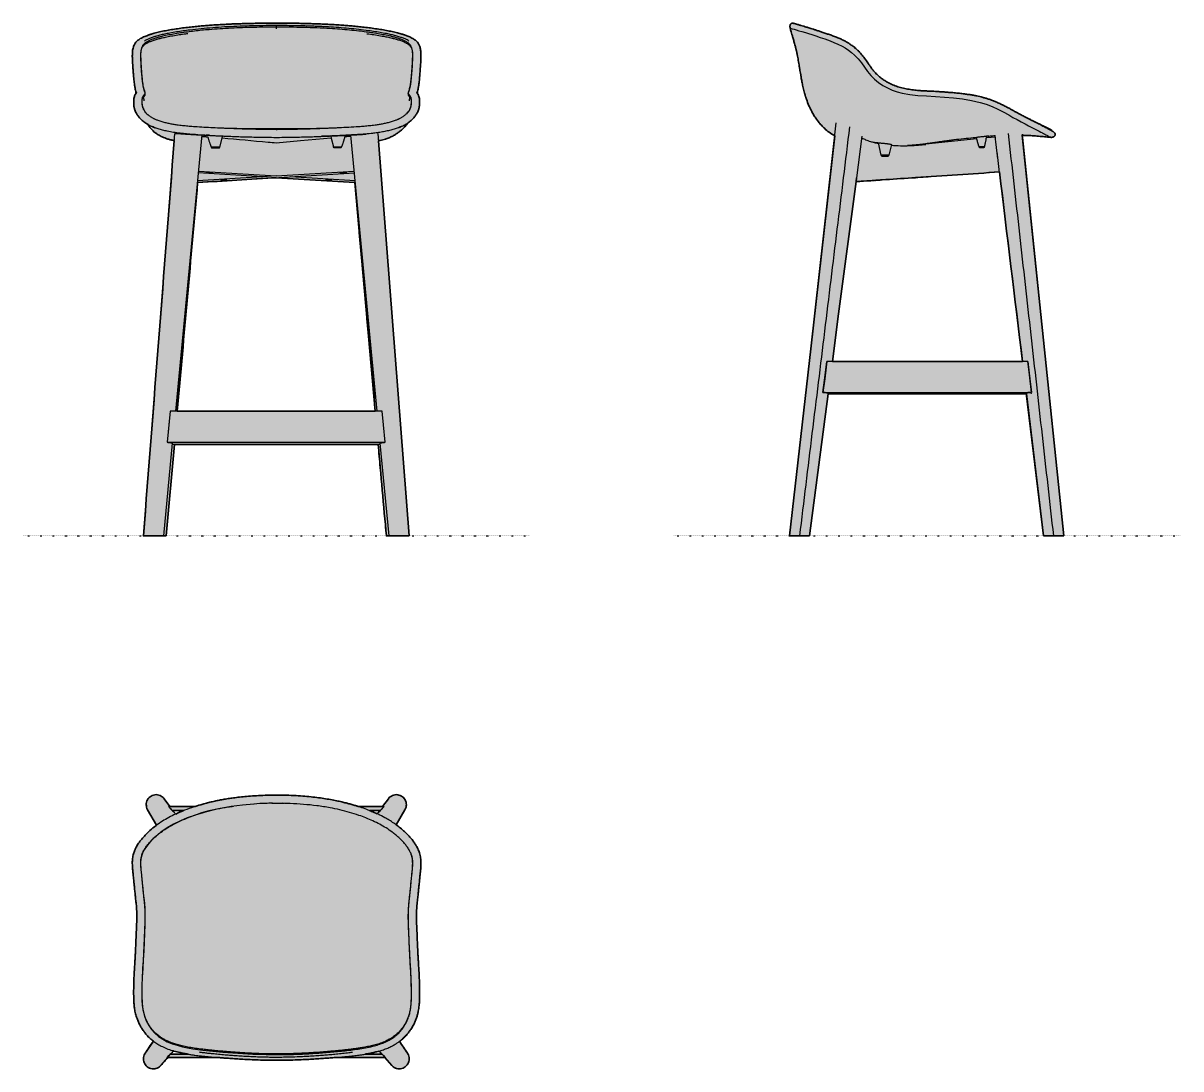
# Model space of a CAD drawing. Header units: millimetres. Extents: x 0 to 1859, y -856 to 823.
import ezdxf

# ---------------------------------------------------------------- set-up
doc = ezdxf.new("R2010")
doc.units = ezdxf.units.MM
doc.linetypes.add('Dots', pattern=[1, 0, -1])
doc.layers.add('Blocks', color=7, linetype='Continuous')
doc.layers.add('Blocks$Fill', color=7, linetype='Continuous', true_color=0xffffff)
for name, color, linetype, lineweight, true_color in [('Blocks$Inner', 7, 'Continuous', 25, 0x007f00), ('Blocks$Outline', 7, 'Continuous', 35, 0xff3f3f), ('Groud', 7, 'Dots', 25, 0x243775)]:
    doc.layers.add(name, color=color, linetype=linetype, lineweight=lineweight, true_color=true_color)

# ---------------------------------------------------------------- blocks, each defined once
blk = doc.blocks.new('Hyg Barstool Low Top')
at = {"layer": 'Blocks$Fill'}
h = blk.add_hatch(color=256, dxfattribs=at)
h.paths.add_polyline_path([(567.8, 346.2), (570.8, 344), (574.3, 341.3), (577.7, 338.4), (581, 335.5), (584.2, 332.4), (587, 329.6), (589.7, 326.6), (592, 323.9), (593.1, 322.6), (594.2, 321.2), (595.1, 319.9), (596.1, 318.6), (596.9, 317.4), (597.8, 316.1), (598.5, 314.9), (599.3, 313.8), (599.9, 312.6), (600.6, 311.5), (601.5, 309.8), (602.3, 308.1), (603.1, 306.4), (603.8, 304.7), (604.2, 303.8), (604.5, 302.9), (604.8, 302), (605.1, 301.1), (605.4, 300), (605.7, 299), (606, 298), (606.2, 296.9), (606.4, 296), (606.6, 295), (606.7, 294.1), (606.9, 293.1), (607, 292.1), (607.1, 291), (607.2, 290), (607.3, 289), (607.4, 287.9), (607.4, 286.9), (607.4, 284.8), (607.4, 282.6), (607.3, 280.5), (607.1, 276.9), (606.4, 269.2), (601.2, 219.4), (600.8, 214.5), (600.5, 209.4), (600.3, 204.4), (600.3, 199.4), (600.4, 189.2), (604.9, 97.1), (605.2, 81.5), (605.2, 68.2), (604.9, 61.8), (604.7, 59), (604.5, 56.3), (604.2, 53.9), (603.9, 51.6), (603.5, 49.2), (603.1, 46.8), (602.5, 44.2), (601.9, 41.7), (601.5, 40.3), (601.1, 38.9), (600.7, 37.5), (600.2, 36.2), (599.7, 34.8), (599.2, 33.5), (598.1, 30.8), (597, 28.2), (595.7, 25.7), (594.9, 24.1), (594, 22.5), (593.1, 20.9), (592.2, 19.3), (591.2, 17.9), (590.3, 16.5), (589.3, 15.1), (588.2, 13.7), (587.2, 12.4), (586.2, 11.1), (585.2, 9.9), (584.1, 8.7), (582.5, 7), (580.9, 5.3), (579.3, 3.8), (577.6, 2.3), (576, 0.9), (574.3, -0.4), (572.9, -1.5), (585.6, -20.5), (586, -20.9), (586.1, -21.2), (586.3, -21.4), (586.4, -21.6), (586.6, -21.8), (586.7, -22), (586.8, -22.3), (587, -22.5), (587.1, -22.8), (587.2, -23), (587.3, -23.2), (587.4, -23.5), (587.5, -23.7), (587.6, -24), (587.7, -24.2), (587.7, -24.5), (587.8, -24.8), (587.9, -25.3), (588, -25.8), (588.1, -26.3), (588.2, -26.8), (588.3, -27.4), (588.5, -29.5), (588.4, -30.5), (588.3, -31.6), (588.3, -32.1), (588.2, -32.6), (588.1, -33.1), (588.1, -33.4), (588, -33.6), (587.9, -33.9), (587.9, -34.1), (587.8, -34.4), (587.7, -34.6), (587.6, -34.9), (587.5, -35.1), (587.5, -35.4), (587.4, -35.6), (587.3, -35.9), (587.1, -36.1), (586.9, -36.6), (586.7, -37.1), (586.4, -37.5), (586.2, -38), (585.9, -38.4), (585.6, -38.9), (585.3, -39.3), (584.9, -39.7), (584.6, -40.1), (584.2, -40.5), (583.9, -40.9), (583.5, -41.3), (583.1, -41.6), (582.7, -42), (582.3, -42.3), (581.9, -42.6), (581.4, -42.9), (581, -43.2), (580.5, -43.5), (580.1, -43.7), (579.6, -44), (579.1, -44.2), (578.6, -44.4), (578.2, -44.6), (577.7, -44.8), (577.2, -44.9), (576.6, -45.1), (576.1, -45.2), (575.6, -45.3), (575.1, -45.4), (574.6, -45.5), (574, -45.5), (573.5, -45.6), (573, -45.6), (572.5, -45.6), (571.9, -45.6), (571.4, -45.6), (570.9, -45.5), (570.4, -45.5), (569.8, -45.4), (569.3, -45.3), (568.8, -45.2), (568.3, -45), (567.8, -44.9), (567.3, -44.7), (566.8, -44.5), (566.3, -44.3), (565.8, -44.1), (565.3, -43.9), (564.9, -43.7), (564.4, -43.4), (563.9, -43.1), (563.5, -42.9), (563.3, -42.7), (563, -42.6), (562.8, -42.4), (562.6, -42.3), (562.4, -42.1), (562.2, -41.9), (562, -41.8), (561.8, -41.6), (561.6, -41.4), (561.4, -41.2), (561.2, -41), (561.1, -40.8), (560.9, -40.6), (560.7, -40.4), (560.4, -40), (549.2, -27.4), (470.6, -27.4), (430.2, -30.2), (405.4, -31.3), (375.7, -31.7), (375.7, -31.7), (375.7, -31.7), (346.2, -31.3), (310.5, -29.5), (280.8, -27.4), (201.1, -27.4), (189.8, -40), (189.5, -40.4), (189.3, -40.6), (189.2, -40.8), (189, -41), (188.8, -41.2), (188.6, -41.4), (188.4, -41.6), (188.2, -41.8), (188, -41.9), (187.8, -42.1), (187.6, -42.3), (187.4, -42.4), (187.2, -42.6), (187, -42.7), (186.8, -42.9), (186.3, -43.1), (185.8, -43.4), (185.4, -43.7), (184.9, -43.9), (184.4, -44.1), (183.9, -44.3), (183.4, -44.5), (183, -44.7), (182.5, -44.9), (181.9, -45), (181.4, -45.2), (180.9, -45.3), (180.4, -45.4), (179.9, -45.5), (179.4, -45.5), (178.8, -45.6), (178.3, -45.6), (177.8, -45.6), (177.2, -45.6), (176.7, -45.6), (176.2, -45.5), (175.7, -45.5), (175.1, -45.4), (174.6, -45.3), (174.1, -45.2), (173.6, -45.1), (173.1, -44.9), (172.6, -44.8), (172.1, -44.6), (171.6, -44.4), (171.1, -44.2), (170.6, -44), (170.2, -43.7), (169.7, -43.5), (169.2, -43.2), (168.8, -42.9), (168.4, -42.6), (167.9, -42.3), (167.5, -42), (167.1, -41.6), (166.7, -41.3), (166.4, -40.9), (166, -40.5), (165.6, -40.1), (165.3, -39.7), (165, -39.3), (164.7, -38.9), (164.4, -38.4), (164.1, -38), (163.8, -37.5), (163.6, -37.1), (163.3, -36.6), (163.1, -36.1), (163, -35.9), (162.9, -35.6), (162.8, -35.4), (162.7, -35.1), (162.6, -34.9), (162.5, -34.6), (162.4, -34.4), (162.4, -34.1), (162.3, -33.9), (162.2, -33.6), (162.2, -33.4), (162.1, -33.1), (162, -32.6), (162, -32.1), (161.9, -31.6), (161.8, -30.5), (161.7, -29.5), (161.9, -27.4), (162, -26.8), (162.1, -26.3), (162.2, -25.8), (162.3, -25.3), (162.4, -24.8), (162.5, -24.5), (162.6, -24.2), (162.7, -24), (162.8, -23.7), (162.8, -23.5), (162.9, -23.2), (163, -23), (163.2, -22.8), (163.3, -22.5), (163.4, -22.3), (163.5, -22), (163.7, -21.8), (163.8, -21.6), (163.9, -21.4), (164.1, -21.2), (164.3, -20.9), (164.6, -20.5), (177.8, -0.9), (176.5, 0.1), (175.2, 1.1), (173.9, 2.2), (172.7, 3.2), (171.2, 4.7), (169.7, 6.1), (168.3, 7.5), (167, 9), (165.9, 10.3), (164.8, 11.6), (163.9, 12.7), (163.1, 13.8), (161.5, 15.9), (160.4, 17.6), (159.2, 19.3), (157.9, 21.6), (156.6, 23.9), (155.9, 25.3), (155.2, 26.7), (154.5, 28.1), (153.8, 29.5), (153.2, 30.9), (152.6, 32.3), (152.1, 33.8), (151.5, 35.2), (150.8, 37.2), (150.2, 39.1), (149.6, 41.1), (149.1, 43), (148.7, 45), (148.2, 47), (147.9, 48.9), (147.6, 50.8), (147.1, 54), (146.9, 56.4), (146.6, 59.9), (146.4, 64), (146.2, 68.7), (146.2, 81), (146.5, 97.9), (150.7, 182.2), (151, 192.3), (151.1, 201.3), (151, 205.7), (150.9, 210.1), (150.6, 214.4), (144.5, 274.9), (144.2, 278.2), (144, 282.1), (143.9, 284.4), (143.9, 285.6), (144, 286.8), (144, 288.5), (144.2, 290.3), (144.3, 291.3), (144.4, 292.3), (144.5, 293.3), (144.7, 294.3), (144.8, 295.2), (145, 296.1), (145.2, 297.1), (145.4, 298), (145.9, 299.6), (146.3, 301.2), (146.8, 302.5), (147.2, 303.8), (147.6, 304.8), (148, 305.8), (148.7, 307.4), (149.2, 308.4), (149.7, 309.4), (150.4, 310.7), (151.1, 312), (152, 313.5), (152.9, 315.1), (154.1, 316.9), (155.3, 318.6), (157.2, 321.1), (159.1, 323.6), (161.2, 326), (163.3, 328.4), (165.5, 330.7), (167.7, 333), (170, 335.2), (172.4, 337.3), (174.7, 339.3), (177.1, 341.3), (179.6, 343.3), (182.8, 345.7), (168.4, 370.7), (167.8, 372.1), (167.6, 372.6), (167.4, 373.1), (167.2, 373.5), (167.1, 373.8), (167, 374), (166.9, 374.3), (166.9, 374.5), (166.8, 374.8), (166.7, 375), (166.7, 375.3), (166.6, 375.5), (166.5, 376.1), (166.5, 376.6), (166.4, 377.1), (166.3, 378.7), (166.3, 379.7), (166.4, 380.8), (166.5, 381.3), (166.6, 381.8), (166.7, 382.3), (166.7, 382.6), (166.8, 382.9), (166.8, 383.1), (166.9, 383.4), (167, 383.6), (167.1, 383.9), (167.1, 384.1), (167.2, 384.4), (167.3, 384.6), (167.4, 384.9), (167.5, 385.1), (167.6, 385.3), (167.9, 385.8), (168.1, 386.3), (168.4, 386.7), (168.6, 387.2), (168.9, 387.6), (169.2, 388.1), (169.5, 388.5), (169.8, 388.9), (170.2, 389.3), (170.5, 389.7), (170.9, 390.1), (171.3, 390.5), (171.7, 390.8), (172.1, 391.2), (172.5, 391.5), (172.9, 391.8), (173.3, 392.1), (173.8, 392.4), (174.2, 392.7), (174.7, 392.9), (175.1, 393.2), (175.6, 393.4), (176.1, 393.6), (176.6, 393.8), (177.1, 394), (177.6, 394.1), (178.1, 394.3), (178.6, 394.4), (179.1, 394.5), (179.6, 394.6), (180.2, 394.7), (180.7, 394.7), (181.2, 394.8), (181.7, 394.8), (182.3, 394.8), (182.8, 394.8), (183.3, 394.8), (183.8, 394.7), (184.4, 394.7), (184.9, 394.6), (185.4, 394.5), (185.9, 394.4), (186.4, 394.2), (186.9, 394.1), (187.4, 393.9), (187.9, 393.7), (188.4, 393.5), (188.9, 393.3), (189.4, 393.1), (189.8, 392.9), (190.3, 392.6), (190.7, 392.3), (191.2, 392.1), (191.6, 391.8), (191.8, 391.6), (192.1, 391.4), (192.3, 391.3), (192.5, 391.1), (192.7, 391), (192.9, 390.8), (193.1, 390.6), (193.3, 390.4), (193.4, 390.2), (193.6, 390), (193.8, 389.8), (194, 389.6), (194.2, 389.4), (194.4, 389.1), (195, 388.2), (204.4, 375.9), (245, 375.9), (251, 377.8), (257.1, 379.6), (264.8, 381.6), (272.5, 383.5), (280.1, 385.2), (287.7, 386.6), (295.6, 388), (304, 389.3), (313.6, 390.5), (324.5, 391.7), (336.7, 392.7), (350.1, 393.5), (364.7, 394.1), (375.7, 394.1), (375.7, 394.1), (387.6, 394.1), (395.4, 393.8), (403.2, 393.5), (417.7, 392.5), (431, 391.3), (443.1, 389.9), (454.2, 388.3), (464.8, 386.4), (474.2, 384.5), (482.1, 382.7), (488.8, 381.1), (494.9, 379.4), (501.1, 377.6), (506.4, 375.9), (545.9, 375.9), (555.2, 388.2), (555.9, 389.1), (556.1, 389.4), (556.2, 389.6), (556.4, 389.8), (556.6, 390), (556.8, 390.2), (557, 390.4), (557.2, 390.6), (557.4, 390.8), (557.6, 391), (557.8, 391.1), (558, 391.3), (558.2, 391.4), (558.4, 391.6), (558.6, 391.8), (559, 392.1), (559.5, 392.3), (560, 392.6), (560.4, 392.9), (560.9, 393.1), (561.4, 393.3), (561.8, 393.5), (562.3, 393.7), (562.8, 393.9), (563.3, 394.1), (563.8, 394.2), (564.3, 394.4), (564.8, 394.5), (565.4, 394.6), (565.9, 394.7), (566.4, 394.7), (566.9, 394.8), (567.5, 394.8), (568, 394.8), (568.5, 394.8), (569, 394.8), (569.6, 394.7), (570.1, 394.7), (570.6, 394.6), (571.1, 394.5), (571.6, 394.4), (572.2, 394.3), (572.7, 394.1), (573.2, 394), (573.7, 393.8), (574.1, 393.6), (574.6, 393.4), (575.1, 393.2), (575.6, 392.9), (576, 392.7), (576.5, 392.4), (576.9, 392.1), (577.4, 391.8), (577.8, 391.5), (578.2, 391.2), (578.6, 390.8), (579, 390.5), (579.4, 390.1), (579.7, 389.7), (580.1, 389.3), (580.4, 388.9), (580.7, 388.5), (581, 388.1), (581.3, 387.6), (581.6, 387.2), (581.9, 386.7), (582.1, 386.3), (582.4, 385.8), (582.6, 385.3), (582.7, 385.1), (582.8, 384.9), (582.9, 384.6), (583, 384.4), (583.1, 384.1), (583.2, 383.9), (583.3, 383.6), (583.3, 383.4), (583.4, 383.1), (583.5, 382.9), (583.5, 382.6), (583.6, 382.3), (583.7, 381.8), (583.7, 381.3), (583.8, 380.8), (583.9, 379.7), (584, 378.7), (583.9, 377.6), (583.8, 377.1), (583.8, 376.6), (583.7, 376.1), (583.6, 375.5), (583.6, 375.3), (583.5, 375), (583.5, 374.8), (583.4, 374.5), (583.3, 374.3), (583.2, 374), (583.2, 373.8), (583.1, 373.5), (582.9, 373.1), (582.7, 372.6), (582.5, 372.1), (581.8, 370.7)], flags=0)
h.paths.add_polyline_path([(213.6, 363.6), (219.9, 366.5), (226.4, 369.2), (208.1, 369.2), (209, 368.5), (209.4, 368.2), (209.9, 367.8), (210.1, 367.6), (210.3, 367.5), (210.5, 367.3), (210.7, 367.1), (210.9, 366.9), (211.1, 366.7), (211.3, 366.5), (211.5, 366.3), (211.6, 366.1), (211.7, 365.9), (212, 365.6), (212.4, 364.9)], flags=0)
h.paths.add_polyline_path([(525, 369.2), (532.5, 366), (537, 364), (537.8, 364.9), (538.5, 365.8), (538.6, 366.1), (538.8, 366.3), (539, 366.5), (539.2, 366.7), (539.4, 366.9), (539.6, 367.1), (539.7, 367.2), (539.9, 367.4), (540.3, 367.7), (540.6, 368), (541, 368.3), (542.2, 369.2)], flags=0)
h.paths.add_polyline_path([(540.2, -17.1), (536.7, -18), (533.2, -18.9), (530, -19.7), (526.8, -20.4), (520.8, -21.5), (518.4, -22), (545.3, -22), (544.4, -21.3), (543.9, -21), (543.7, -20.8), (543.4, -20.6), (543.2, -20.4), (543, -20.2), (542.8, -20), (542.6, -19.8), (542.4, -19.6), (542.3, -19.5), (542.2, -19.4), (542.1, -19.3), (542, -19.2), (541.9, -19.1), (541.8, -19), (541.7, -18.8)], flags=0)
h.paths.add_polyline_path([(210.3, -16.8), (208.6, -18.8), (208.4, -19), (208.3, -19.1), (208.2, -19.2), (208.1, -19.3), (208, -19.4), (207.9, -19.5), (207.9, -19.6), (207.7, -19.8), (207.5, -20), (207.2, -20.2), (207, -20.4), (206.8, -20.6), (206.6, -20.8), (206.4, -21), (205.9, -21.3), (204.9, -22), (233, -22), (226.9, -20.8), (220.8, -19.6), (215.8, -18.3), (210.8, -16.9)], flags=0)
at = {"layer": 'Blocks$Inner'}
for p, q in [((245.2, 375.9), (202, 375.9)), ((386.3, 381), (387.4, 380.9)), ((506.4, 375.9), (548.2, 375.9)), ((208.1, 369.2), (226.5, 369.2)), ((542.2, 369.2), (524.9, 369.2)), ((375.1, -31.7), (375.7, -31.7)), ((375.7, -31.7), (376.3, -31.7)), ((550.2, -27.4), (470.5, -27.4))]:
    blk.add_line(p, q, dxfattribs=at)
for points in [[(339.6, 379.8), (339.2, 379.7), (320.9, 378.1), (302.8, 375.8), (284.9, 372.7), (267.1, 368.7), (255.3, 365.4), (243.7, 361.6), (232.3, 357.4), (221.2, 352.6), (210.3, 347.3), (199.9, 341.3), (190, 334.6), (184.7, 330.5), (179.7, 326.1), (174.9, 321.5), (170.5, 316.6), (166.6, 311.5), (163.2, 306.3), (160.5, 301.1), (158.7, 295.9), (157.7, 291), (157.3, 286.3), (157.3, 282), (157.5, 278), (157.9, 274.1), (158.2, 270.3), (158.8, 265.1), (159.4, 259.1), (160, 252.3), (160.7, 244.8), (161.5, 236.9), (162.4, 228.6), (163.3, 220.4), (164, 211.9), (164.3, 203.3), (164.3, 194.6), (164.1, 185.9), (163.5, 171.8), (162.9, 157.8), (162.3, 143.7), (161.5, 129.6), (160.6, 115.5), (159.9, 101.6), (159.5, 87.8), (159.3, 78.8), (159.3, 70), (159.6, 61.5), (160.3, 53.2), (161.7, 45.2), (163.9, 37.6), (166.8, 30.5), (170.4, 23.8), (174.8, 17.4), (180, 11.6), (186, 6.4), (192.8, 1.9), (200.1, -2), (207.9, -5.2), (215.9, -7.8), (224.3, -10), (232.7, -11.7), (241.3, -13.2), (257.2, -15.4), (273.2, -17.2), (289.3, -18.7), (313.5, -20.5), (337.7, -21.9), (359, -22.6), (368.4, -22.8), (372.5, -22.8), (374.1, -22.8), (375.7, -22.8)], [(204.4, 375.9), (195, 388.2)], [(555.2, 388.2), (545.9, 375.9)], [(168.4, 370.7), (182.8, 345.6)], [(213.6, 363.6), (212.4, 364.9)], [(537, 364), (537.8, 364.9)], [(567.8, 346.2), (581.8, 370.7)], [(177.8, -0.9), (164.6, -20.5)], [(208.6, -18.8), (210.3, -16.8)], [(540.2, -17.1), (541.7, -18.8)], [(572.8, -1.5), (585.6, -20.5)], [(189.8, -40), (201.1, -27.4)], [(233, -22), (204.9, -22), (202.2, -25), (200.1, -27.4), (280.8, -27.4)], [(200.1, -27.4), (202.8, -24.3), (204.9, -22)], [(545.3, -22), (547.4, -24.3), (550.2, -27.4), (547.4, -24.3), (545.3, -22), (518.3, -22)], [(549.2, -27.4), (560.4, -40)]]:
    blk.add_lwpolyline(points, dxfattribs=at)
for points, knots in [([(375.7, 394.1), (372, 394.1), (363.5, 394.1), (350.5, 393.6), (337.1, 392.8), (324.9, 391.8), (314, 390.6), (304.4, 389.4), (295.8, 388.1), (287.8, 386.7), (280.1, 385.2), (272.4, 383.5), (264.8, 381.6), (254.7, 379), (242.4, 375.2), (227.8, 369.9), (214.5, 364.2), (202.6, 358.2), (192.1, 352.1), (181.9, 345.2), (173.8, 338.7), (167.7, 333), (163.2, 328.4), (159.1, 323.6), (155.6, 319.2), (153, 315.3), (151.2, 312.2), (149.8, 309.6), (148.8, 307.5), (148, 305.7), (147.1, 303.6), (146.2, 301), (145.3, 297.8), (144.6, 294.1), (144.1, 290.4), (143.9, 286.3), (144, 282.2), (144.2, 278.3), (144.4, 275), (144.8, 271.6), (145.1, 268.1), (145.6, 264.3), (146, 259.9), (146.5, 254.7), (147.1, 248.8), (147.7, 242.2), (148.5, 234.9), (149.3, 227.1), (150.3, 218.7), (151, 210.1), (151.2, 201.3), (151.1, 192), (150.7, 182.2), (150.3, 172.1), (149.9, 162.5), (149.5, 153.5), (149.1, 145.5), (148.8, 139.2), (148.6, 134.6), (148.4, 131.4), (148.2, 128.4), (148, 125.1), (147.8, 121.3), (147.5, 116.6), (147.1, 110.9), (146.8, 104.6), (146.5, 97.2), (146.3, 89.2), (146.1, 81.3), (146.1, 74.6), (146.2, 68.9), (146.3, 64.2), (146.6, 60.1), (146.8, 56.8), (147.2, 53.7), (147.6, 50.6), (148.2, 46.9), (149.1, 43), (150.2, 39.1), (151.7, 34.6), (153.8, 29.5), (156.4, 24.2), (159, 19.6), (161.2, 16.3), (163.1, 13.7), (164.9, 11.4), (167.1, 8.8), (169.7, 6), (173.4, 2.5), (178.5, -1.6), (185, -6), (192.6, -10.2), (201.3, -13.9), (210.8, -17.1), (219.4, -19.3), (226.9, -20.9), (233, -22), (238.9, -22.9), (244.3, -23.7), (249, -24.2), (252.7, -24.7), (255.6, -25), (258.5, -25.3), (261.8, -25.6), (265.9, -26), (271.1, -26.5), (277.1, -27), (284.1, -27.6), (292, -28.2), (300.9, -28.9), (310.8, -29.5), (321.8, -30.2), (333.7, -30.8), (346.6, -31.3), (360.5, -31.7), (370.1, -31.7), (375.1, -31.7)], [0, 0, 0, 0, 0.013474, 0.031405, 0.04783, 0.062749, 0.076163, 0.088073, 0.09848, 0.108299, 0.117796, 0.127387, 0.137069, 0.14685, 0.165629, 0.184744, 0.204189, 0.218993, 0.233999, 0.249296, 0.264926, 0.272875, 0.28092, 0.289085, 0.297076, 0.302614, 0.307331, 0.311203, 0.31421, 0.316721, 0.319669, 0.323552, 0.328363, 0.334099, 0.340339, 0.346284, 0.354577, 0.362124, 0.368937, 0.375234, 0.383597, 0.391883, 0.400092, 0.40872, 0.417938, 0.427673, 0.437861, 0.44845, 0.459217, 0.470101, 0.481101, 0.49212, 0.50455, 0.517171, 0.529125, 0.540067, 0.549987, 0.558889, 0.563141, 0.567057, 0.570635, 0.574288, 0.579052, 0.584857, 0.591793, 0.599868, 0.608302, 0.619634, 0.629625, 0.63825, 0.64549, 0.651654, 0.657057, 0.661746, 0.665068, 0.669375, 0.674628, 0.680146, 0.685703, 0.691285, 0.699705, 0.708023, 0.715046, 0.720582, 0.723971, 0.727633, 0.732066, 0.7372, 0.742615, 0.752083, 0.762093, 0.772617, 0.784791, 0.79726, 0.810013, 0.817657, 0.825401, 0.833029, 0.839588, 0.845624, 0.850172, 0.853298, 0.856563, 0.860662, 0.865598, 0.87182, 0.879641, 0.88801, 0.897658, 0.908586, 0.920802, 0.934317, 0.948858, 0.96465, 0.981701, 1, 1, 1, 1]), ([(195, 388.2), (194.6, 388.8), (193.3, 390.6), (190.4, 392.7), (186.5, 394.4), (182.3, 395), (178, 394.4), (174.1, 392.8), (170.8, 390.2), (168.2, 386.8), (166.6, 382.9), (166.4, 380.1), (166.3, 378.7)], [15.429993, 15.429993, 15.429993, 15.429993, 15.488471, 15.593074, 15.697685, 15.80231, 15.906929, 16.011522, 16.116104, 16.220688, 16.325289, 16.429993, 16.429993, 16.429993, 16.429993]), ([(376.3, -31.7), (381.3, -31.7), (391, -31.7), (405, -31.3), (418, -30.8), (429.8, -30.2), (440.7, -29.5), (450.4, -28.9), (459.5, -28.2), (467.9, -27.6), (475.7, -26.9), (482.6, -26.3), (488.5, -25.7), (493.9, -25.2), (498.7, -24.7), (503.5, -24.1), (508.5, -23.5), (514.4, -22.6), (520.6, -21.6), (527, -20.4), (533.4, -18.9), (540.2, -17.1), (547.3, -14.9), (554, -12.3), (560.3, -9.3), (565.7, -6.3), (570.3, -3.4), (574.2, -0.5), (577.7, 2.3), (581, 5.3), (584.6, 9.1), (588.4, 13.7), (592.3, 19.4), (595.6, 25.2), (598.2, 30.8), (600.3, 36.2), (601.9, 41.5), (603.1, 46.7), (604, 51.5), (604.6, 56.5), (605, 62.1), (605.2, 68.2), (605.3, 74.8), (605.2, 81.4), (605.1, 88.9), (604.9, 97.3), (604.5, 107), (604, 115.2), (603.6, 121.5), (603.4, 125.5), (603.2, 128.8), (603, 131.2), (602.9, 133.5), (602.7, 136.1), (602.5, 139.6), (602.3, 144.1), (602.1, 149.3), (601.6, 160.9), (601, 174.3), (600.4, 189.1), (600.2, 199.4), (600.4, 209.5), (601.2, 219.5), (602.3, 228.7), (603.2, 237.1), (603.9, 244.7), (604.6, 251.2), (605, 256.4), (605.4, 260.3), (605.7, 263.3), (606, 265.6), (606.2, 267.5), (606.4, 269.4), (606.6, 271.5), (606.9, 274), (607.1, 277), (607.3, 280.6), (607.5, 284.6), (607.4, 288.8), (607, 292.9), (606.2, 297), (605.2, 300.9), (603.9, 304.6), (602.4, 308.1), (600.4, 311.9), (597.7, 316.3), (594.1, 321.4), (589.6, 326.9), (584.1, 332.7), (577.8, 338.5), (570.9, 344.1), (563.8, 349.1), (556.6, 353.7), (548.2, 358.5), (538.7, 363.3), (528.2, 368), (517.8, 372), (508.8, 375.2), (501.2, 377.6), (494.9, 379.4), (488.6, 381.1), (481.7, 382.9), (473.8, 384.7), (464.4, 386.6), (454.1, 388.3), (442.8, 390), (430.6, 391.4), (417.3, 392.6), (402.8, 393.5), (388.8, 394.1), (379.7, 394.1), (375.7, 394.1)], [0.6194525, 0.6194525, 0.6194525, 0.6194525, 0.637899, 0.6550567, 0.6709162, 0.6854841, 0.6987563, 0.7107377, 0.7214372, 0.7323105, 0.7418051, 0.7502151, 0.7575405, 0.7638208, 0.7700012, 0.7754118, 0.7815243, 0.7887772, 0.7971845, 0.804612, 0.8127811, 0.8217083, 0.8306644, 0.84011, 0.8487481, 0.85655, 0.8634983, 0.8695807, 0.8750552, 0.8807771, 0.8867957, 0.8952916, 0.9044145, 0.9141252, 0.9217016, 0.9295262, 0.9374939, 0.9445207, 0.9511598, 0.9574905, 0.9649393, 0.9733823, 0.9819399, 0.9904445, 0.9988858, 1.0101558, 1.0221112, 1.034743, 1.0406449, 1.0456075, 1.0495791, 1.0525674, 1.0546904, 1.0579505, 1.0622874, 1.0677013, 1.0741925, 1.0815931, 1.1106366, 1.1234508, 1.1360254, 1.1485465, 1.1611359, 1.1737999, 1.184431, 1.195234, 1.2061193, 1.2136261, 1.2202308, 1.2259934, 1.2309924, 1.2344591, 1.2382169, 1.2428125, 1.2482578, 1.2545665, 1.2617607, 1.2696106, 1.2769447, 1.2835716, 1.2894679, 1.2957981, 1.3010917, 1.3062209, 1.3113319, 1.3183952, 1.3264455, 1.335518, 1.3456171, 1.3567102, 1.3678617, 1.37872, 1.3892885, 1.3995705, 1.4144547, 1.4287186, 1.4424468, 1.455664, 1.4638534, 1.4718366, 1.4796112, 1.4880012, 1.4980286, 1.5096991, 1.5230055, 1.5366384, 1.5516439, 1.5680214, 1.5857774, 1.604908, 1.6194525, 1.6194525, 1.6194525, 1.6194525]), ([(584, 378.7), (583.9, 380.1), (583.7, 382.9), (582, 386.8), (579.5, 390.2), (576.1, 392.8), (572.2, 394.4), (568, 395), (563.8, 394.4), (559.9, 392.7), (556.9, 390.6), (555.6, 388.8), (555.2, 388.2)], [29.274069, 29.274069, 29.274069, 29.274069, 29.378773, 29.483375, 29.58796, 29.692542, 29.797136, 29.901755, 30.00638, 30.110991, 30.215595, 30.274069, 30.274069, 30.274069, 30.274069]), ([(375.7, -21.6), (374.7, -21.6), (372.7, -21.6), (369.1, -21.6), (363.8, -21.5), (355.1, -21.4), (344.3, -21), (332.7, -20.5), (321.9, -19.9), (311.7, -19.2), (302, -18.5), (293.3, -17.8), (285.4, -17.1), (277.6, -16.4), (269.6, -15.6), (261.4, -14.7), (252.6, -13.7), (243.1, -12.4), (233.4, -10.7), (224.3, -8.8), (216.1, -6.7), (209.8, -4.7), (204.8, -2.8), (200.6, -1.1), (196, 1.2), (190.9, 4.1), (185.6, 7.8), (181, 11.8), (177.3, 15.7), (174.6, 19), (172.5, 21.9), (170.9, 24.4), (169.7, 26.4), (168.8, 28), (168, 29.6), (167, 31.6), (165.8, 34.3), (164.6, 37.5), (163.3, 41.2), (162.3, 45), (161.5, 48.7), (160.9, 52.3), (160.4, 56.4), (160, 61.2), (159.8, 66.8), (159.7, 72.6), (159.7, 79), (159.8, 85.9), (160, 94.8), (160.4, 105.5), (161.1, 117.6), (161.9, 129.7), (162.6, 141.8), (163.1, 154), (163.6, 166.4), (164.2, 179.1), (164.6, 190.5), (164.7, 200.6), (164.6, 208.8), (164.1, 216.5), (163.4, 223.5), (162.7, 229.6), (162.1, 235.2), (161.5, 240.7), (160.9, 246.6), (160.4, 252.5), (159.9, 258), (159.5, 262.9), (159, 267.2), (158.6, 271.1), (158.2, 274.8), (157.9, 278.5), (157.7, 282.1), (157.6, 285.7), (157.7, 289), (158, 292.1), (158.6, 295.1), (159.4, 298.1), (160.7, 301.5), (162.5, 305.3), (165.2, 309.8), (169.1, 315), (174.3, 320.9), (180.6, 327.1), (188, 333.3), (196.2, 339.1), (204.5, 344.2), (212.8, 348.7), (222.9, 353.6), (235, 358.6), (249.2, 363.6), (264.2, 368.1), (280.4, 372), (294.7, 374.8), (303.5, 375.9), (306.4, 376.3)], [1, 1, 1, 1, 1.004322, 1.008579, 1.015141, 1.026471, 1.045476, 1.061117, 1.075502, 1.090991, 1.104697, 1.116616, 1.127585, 1.138485, 1.149766, 1.161426, 1.173455, 1.187546, 1.201903, 1.215195, 1.227137, 1.237736, 1.243688, 1.250046, 1.257452, 1.265899, 1.275385, 1.285895, 1.293158, 1.299558, 1.305025, 1.309544, 1.313109, 1.315715, 1.318152, 1.321615, 1.326109, 1.33164, 1.338093, 1.344427, 1.350385, 1.355964, 1.361179, 1.369967, 1.377983, 1.386662, 1.396056, 1.406136, 1.416897, 1.434591, 1.451878, 1.468708, 1.486207, 1.503183, 1.520497, 1.538373, 1.556966, 1.569066, 1.581053, 1.592198, 1.602391, 1.61156, 1.619831, 1.628161, 1.637872, 1.64898, 1.658253, 1.668264, 1.678124, 1.687542, 1.69782, 1.707629, 1.716941, 1.725435, 1.732745, 1.738908, 1.744523, 1.75006, 1.756217, 1.76291, 1.770143, 1.780683, 1.792224, 1.804643, 1.819433, 1.833792, 1.847726, 1.861225, 1.874276, 1.89566, 1.917001, 1.938285, 1.962402, 1.987488, 2, 2, 2, 2]), ([(166.3, 378.7), (166.4, 377.3), (166.6, 374.5), (167.8, 372), (168.4, 370.7)], [16.429993, 16.429993, 16.429993, 16.429993, 16.936421, 17.429993, 17.429993, 17.429993, 17.429993]), ([(208.1, 369.2), (207.7, 369.5), (207.1, 370.2), (206.2, 371.2), (205.4, 372.2), (204.5, 373.2), (203.7, 374.1), (202.8, 375), (202.3, 375.6), (202, 375.9)], [1, 1, 1, 1, 1.1569, 1.309118, 1.456656, 1.599512, 1.737688, 1.871184, 2, 2, 2, 2]), ([(369, 381), (365.1, 380.9), (355.3, 380.8), (345.6, 380.2), (339.6, 379.8)], [0, 0, 0, 0, 0.393325, 1, 1, 1, 1]), ([(367.8, 381), (369.1, 381), (371.7, 381.1), (374.4, 381.1), (375.7, 381.1)], [0, 0, 0, 0, 0.499796, 1, 1, 1, 1]), ([(375.7, 381.1), (377.5, 381.1), (381, 381.1), (384.5, 381), (386.3, 381)], [1, 1, 1, 1, 1.500288, 2, 2, 2, 2]), ([(375.7, -22.8), (376.3, -22.8), (377.4, -22.8), (379.4, -22.8), (382.5, -22.8), (387.8, -22.7), (397.3, -22.6), (414.2, -22), (436.4, -20.7), (461.5, -18.8), (481.6, -16.9), (497.6, -15), (509.5, -13.4), (521.3, -11.3), (532, -8.9), (541.7, -6), (550.2, -2.7), (558.2, 1.4), (565.5, 6.2), (571.9, 11.8), (577.3, 18.1), (581.9, 24.9), (585.5, 32.2), (588.4, 39.7), (590.5, 47.9), (591.7, 57), (592.1, 66.9), (592.1, 77.2), (592, 88.8), (591.6, 101.6), (590.8, 115.5), (589.9, 129.6), (589.1, 143.6), (588.5, 157.7), (588, 171.8), (587.4, 184.3), (587.1, 195.1), (587.1, 204.3), (587.5, 213.5), (588.3, 222.4), (589.3, 231.1), (590.1, 238.7), (590.8, 245.4), (591.3, 251.3), (591.8, 256.8), (592.3, 261.9), (592.8, 266.4), (593.2, 270.3), (593.6, 274.1), (593.9, 277.9), (594.1, 281.9), (594.2, 286.2), (593.8, 290.9), (592.9, 295.8), (591.1, 301.1), (588.4, 306.4), (584.9, 311.6), (581, 316.6), (576.5, 321.5), (571.8, 326.1), (566.7, 330.5), (560.1, 335.7), (551.6, 341.4), (541.2, 347.4), (530.4, 352.7), (519.2, 357.4), (506.7, 362.1), (492.7, 366.5), (477.2, 370.6), (459.7, 374.2), (440.2, 377.2), (418.8, 379.3), (400.4, 380.6), (389.1, 380.8), (385, 380.9)], [73, 73, 73, 73, 73.002192, 73.004394, 73.007855, 73.014038, 73.025083, 73.044812, 73.08006, 73.11156, 73.143039, 73.158757, 73.174414, 73.189997, 73.205491, 73.217583, 73.229591, 73.241524, 73.253401, 73.264812, 73.276229, 73.287693, 73.299204, 73.310745, 73.322312, 73.336056, 73.349972, 73.364033, 73.378119, 73.396403, 73.414687, 73.433025, 73.451405, 73.469756, 73.488066, 73.50639, 73.518382, 73.530431, 73.542523, 73.554553, 73.566402, 73.57823, 73.587529, 73.596827, 73.606122, 73.615421, 73.624735, 73.634067, 73.643178, 73.652305, 73.661422, 73.670451, 73.679345, 73.688095, 73.696743, 73.705379, 73.714097, 73.7229, 73.731763, 73.740661, 73.749573, 73.7585, 73.774216, 73.789992, 73.805817, 73.821672, 73.837547, 73.858363, 73.87919, 73.900032, 73.927978, 73.955978, 73.983992, 74, 74, 74, 74]), ([(542.2, 369.2), (542.5, 369.5), (543.1, 370.2), (544, 371.2), (544.9, 372.2), (545.7, 373.2), (546.6, 374.1), (547.4, 375), (547.9, 375.6), (548.2, 375.9)], [1, 1, 1, 1, 1.1569, 1.309118, 1.456656, 1.599512, 1.737688, 1.871184, 2, 2, 2, 2]), ([(548.2, 375.9), (547.9, 375.6), (547.4, 375), (546.6, 374.1), (545.7, 373.2), (544.9, 372.2), (544, 371.2), (543.1, 370.2), (542.5, 369.5), (542.2, 369.2)], [2, 2, 2, 2, 2.128746, 2.262196, 2.400348, 2.543205, 2.690766, 2.84303, 3, 3, 3, 3]), ([(581.8, 370.7), (582.4, 372), (583.7, 374.5), (583.9, 377.3), (584, 378.7)], [28.274069, 28.274069, 28.274069, 28.274069, 28.767647, 29.274069, 29.274069, 29.274069, 29.274069]), ([(212.4, 364.9), (212.1, 365.4), (211, 367.1), (209.3, 368.3), (208.1, 369.2)], [1.70287, 1.70287, 1.70287, 1.70287, 1.978646, 2.70287, 2.70287, 2.70287, 2.70287]), ([(537.8, 364.9), (538.2, 365.5), (539.4, 367.2), (541.1, 368.4), (542.2, 369.2)], [0, 0, 0, 0, 0.3822791, 1, 1, 1, 1]), ([(590.3, 302.3), (590.3, 302.2), (590.8, 301.3), (591.4, 299.8), (592.1, 297.8), (592.6, 296.1), (593, 294.3), (593.4, 292), (593.7, 289.1), (593.9, 285.9), (593.8, 282.8), (593.6, 279.9), (593.5, 277.3), (593.2, 274.7), (593, 272.1), (592.7, 269.1), (592.3, 265.8), (591.9, 261.6), (591.4, 256.5), (590.9, 250.6), (590.3, 244.3), (589.6, 237.7), (588.9, 231.2), (588.2, 224.9), (587.6, 219.3), (587.2, 214.4), (586.9, 209.8), (586.8, 205.2), (586.7, 199.1), (586.8, 191.4), (587.1, 181.8), (587.6, 171.5), (588, 160.8), (588.5, 149), (589.1, 136.1), (590, 122.2), (590.7, 110), (591.2, 99.7), (591.5, 91.2), (591.7, 83), (591.7, 74.8), (591.7, 67.5), (591.4, 60.9), (590.9, 55.3), (590.2, 49.6), (588.9, 43.7), (587.1, 38), (584.9, 32.6), (582.5, 27.8), (579.8, 23.1), (576.3, 18.2), (572, 13.2), (566.5, 8.3), (560.1, 3.8), (552.6, -0.3), (544.6, -3.8), (536.1, -6.5), (527.8, -8.7), (519.6, -10.4), (512.1, -11.7), (505.1, -12.8), (498.6, -13.7), (492.1, -14.5), (484.9, -15.3), (476.8, -16.1), (467.4, -17), (456.6, -18), (444.4, -18.9), (430.8, -19.8), (417.7, -20.6), (405.5, -21.1), (394.8, -21.4), (386.7, -21.6), (381.4, -21.6), (378.5, -21.6), (376.7, -21.6), (375.7, -21.6)], [0, 0, 0, 0, 0.000778, 0.006044, 0.01117, 0.015004, 0.018983, 0.024875, 0.032736, 0.042501, 0.0524, 0.06184, 0.070756, 0.079115, 0.088776, 0.098547, 0.109439, 0.12144, 0.134451, 0.14843, 0.163076, 0.176723, 0.190799, 0.203228, 0.214143, 0.223483, 0.231574, 0.2402, 0.249572, 0.265739, 0.283695, 0.303252, 0.323171, 0.343143, 0.369376, 0.3956, 0.421058, 0.437675, 0.453726, 0.469218, 0.484698, 0.501429, 0.512493, 0.524009, 0.535981, 0.547724, 0.561532, 0.573277, 0.583757, 0.594697, 0.606449, 0.619539, 0.634022, 0.649756, 0.665168, 0.682837, 0.699609, 0.715476, 0.730992, 0.746366, 0.758549, 0.770639, 0.782623, 0.795496, 0.810711, 0.828299, 0.848245, 0.87119, 0.896609, 0.924498, 0.944252, 0.965085, 0.984307, 0.989478, 0.994706, 1, 1, 1, 1]), ([(251.5, -18.5), (253.7, -18.8), (258.1, -19.4), (265.2, -20.2), (273.3, -21), (282.7, -21.9), (292.5, -22.8), (302.5, -23.6), (312.4, -24.3), (323.1, -25), (334.2, -25.6), (345.4, -26.1), (356.3, -26.4), (365.2, -26.6), (371.6, -26.6), (374.4, -26.6), (375.7, -26.6)], [0, 0, 0, 0, 0.051565, 0.106953, 0.172566, 0.248674, 0.335306, 0.409164, 0.489264, 0.575625, 0.668225, 0.754898, 0.846408, 0.930938, 0.969327, 1, 1, 1, 1]), ([(164.6, -20.5), (164.4, -20.8), (163.3, -22.2), (162.1, -25.3), (161.9, -28.1), (161.7, -29.5)], [23.58006, 23.58006, 23.58006, 23.58006, 23.697026, 24.138353, 24.58006, 24.58006, 24.58006, 24.58006]), ([(161.7, -29.5), (161.8, -30.9), (162, -33.7), (163.7, -37.6), (166.2, -41), (169.6, -43.6), (173.5, -45.3), (177.8, -45.8), (182, -45.2), (185.9, -43.5), (188.6, -41.7), (189.6, -40.3), (189.8, -40)], [24.58006, 24.58006, 24.58006, 24.58006, 24.688193, 24.796221, 24.904232, 25.012241, 25.120264, 25.228314, 25.336369, 25.44441, 25.552442, 25.58006, 25.58006, 25.58006, 25.58006]), ([(204.9, -22), (206.2, -21.1), (207.6, -20.2), (208.5, -18.8), (208.6, -18.8)], [2, 2, 2, 2, 2.940312, 3, 3, 3, 3]), ([(375.7, -26.6), (376.9, -26.6), (379, -26.6), (382.6, -26.6), (387.8, -26.5), (396.7, -26.4), (407.8, -26), (419.6, -25.5), (430.4, -24.9), (440.8, -24.2), (450.6, -23.4), (459.9, -22.7), (469.3, -21.9), (479.2, -20.9), (488.7, -19.9), (494.9, -19.1), (497.6, -18.8)], [1, 1, 1, 1, 1.028618, 1.050775, 1.089619, 1.156665, 1.268961, 1.361139, 1.445743, 1.53656, 1.616602, 1.685913, 1.765924, 1.847518, 1.932495, 2, 2, 2, 2]), ([(541.7, -18.8), (541.7, -18.8), (542.7, -20.2), (544, -21.1), (545.3, -22)], [2.258665, 2.258665, 2.258665, 2.258665, 2.317905, 3.258665, 3.258665, 3.258665, 3.258665]), ([(588.5, -29.5), (588.4, -30.9), (588.2, -33.7), (586.6, -37.6), (584, -41), (580.6, -43.6), (576.7, -45.3), (572.5, -45.8), (568.2, -45.2), (564.4, -43.5), (561.7, -41.7), (560.6, -40.3), (560.4, -40)], [1, 1, 1, 1, 1.108133, 1.216161, 1.324173, 1.432182, 1.540206, 1.648256, 1.756311, 1.864352, 1.972384, 2, 2, 2, 2]), ([(585.6, -20.5), (585.8, -20.8), (587, -22.2), (588.1, -25.3), (588.4, -28.1), (588.5, -29.5)], [0, 0, 0, 0, 0.116968, 0.558294, 1, 1, 1, 1])]:
    blk.add_open_spline(points, degree=3, knots=knots, dxfattribs=at)
blk.add_open_spline([(202, 375.9), (204.1, 373.7), (206.1, 371.4), (208.1, 369.2)], degree=3, dxfattribs=at)
at = {"layer": 'Blocks$Outline'}
for points in [[(195, 388.2), (204.4, 375.9)], [(506.4, 375.9), (545.9, 375.9)], [(545.9, 375.9), (555.2, 388.2)], [(182.8, 345.7), (168.4, 370.7)], [(226.4, 369.2), (208.1, 369.2)], [(212.4, 364.9), (213.6, 363.6)], [(537, 364), (537.8, 364.9)], [(581.8, 370.7), (567.8, 346.2)], [(280.8, -27.4), (201.1, -27.4)], [(204.9, -22), (233, -22)], [(549.2, -27.4), (470.6, -27.4)], [(560.4, -40), (549.2, -27.4)]]:
    blk.add_lwpolyline(points, dxfattribs=at)
for points, knots in [([(168.4, 370.7), (167.8, 372), (166.6, 374.5), (166.4, 377.3), (166.3, 378.7), (166.4, 380.1), (166.6, 382.9), (168.2, 386.8), (170.8, 390.2), (174.1, 392.8), (178, 394.4), (182.3, 395), (186.5, 394.4), (190.4, 392.7), (193.3, 390.6), (194.6, 388.8), (195, 388.2)], [0, 0, 0, 0, 0.493573, 1, 1, 1, 1.104704, 1.209305, 1.313889, 1.418471, 1.523065, 1.627684, 1.732308, 1.836919, 1.941522, 2, 2, 2, 2]), ([(245, 375.9), (249, 377.2), (255.6, 379.2), (264.8, 381.6), (272.4, 383.5), (280.1, 385.2), (287.8, 386.7), (295.8, 388.1), (304.4, 389.4), (314, 390.6), (324.9, 391.8), (337.1, 392.8), (350.5, 393.6), (363.5, 394.1), (372, 394.1), (375.7, 394.1)], [-0.162406, -0.162406, -0.162406, -0.162406, -0.1468496, -0.1370689, -0.1273872, -0.1177959, -0.1082989, -0.0984797, -0.0880733, -0.0761626, -0.0627492, -0.0478301, -0.0314054, -0.0134741, -0.0000001, -0.0000001, -0.0000001, -0.0000001]), ([(375.7, 394.1), (375.7, 394.1), (375.7, 394.1), (375.7, 394.1), (375.7, 394.1)], [0.087886, 0.087886, 0.087886, 0.087886, 0.089332235, 0.089332315, 0.089332315, 0.089332315, 0.089332315]), ([(375.7, 394.1), (379.7, 394.1), (388.8, 394.1), (402.8, 393.5), (417.3, 392.6), (430.6, 391.4), (442.8, 390), (454.1, 388.3), (464.4, 386.6), (473.8, 384.7), (481.7, 382.9), (488.6, 381.1), (494.9, 379.4), (500.8, 377.7), (504.6, 376.5), (506.4, 375.9)], [-1.6194522, -1.6194522, -1.6194522, -1.6194522, -1.604908, -1.5857774, -1.5680214, -1.5516439, -1.5366384, -1.5230055, -1.5096991, -1.4980286, -1.4880012, -1.4796112, -1.4718366, -1.4638534, -1.4570476, -1.4570476, -1.4570476, -1.4570476]), ([(555.2, 388.2), (555.6, 388.8), (556.9, 390.6), (559.9, 392.7), (563.8, 394.4), (568, 395), (572.2, 394.4), (576.1, 392.8), (579.5, 390.2), (582, 386.8), (583.7, 382.9), (583.9, 380.1), (584, 378.7), (583.9, 377.3), (583.7, 374.5), (582.4, 372), (581.8, 370.7)], [0, 0, 0, 0, 0.058474, 0.163078, 0.26769, 0.372314, 0.476934, 0.581528, 0.68611, 0.790694, 0.895296, 1, 1, 1, 1.506422, 2, 2, 2, 2]), ([(208.1, 369.2), (209.3, 368.3), (211, 367.1), (212.1, 365.4), (212.4, 364.9)], [1, 1, 1, 1, 1.724224, 2, 2, 2, 2]), ([(525, 369.2), (526, 368.8), (530, 367.1), (534, 365.4), (537, 364)], [-1.4327032, -1.4327032, -1.4327032, -1.4327032, -1.42871861, -1.41660385, -1.41660385, -1.41660385, -1.41660385]), ([(537.8, 364.9), (538.2, 365.5), (539.4, 367.2), (541.1, 368.4), (542.2, 369.2)], [0, 0, 0, 0, 0.3822791, 1, 1, 1, 1]), ([(177.8, -0.9), (176, 0.4), (173.2, 2.7), (169.7, 6), (167.1, 8.8), (164.9, 11.4), (163.1, 13.7), (161.2, 16.3), (159, 19.6), (156.4, 24.2), (153.8, 29.5), (151.7, 34.6), (150.2, 39.1), (149.1, 43), (148.2, 46.9), (147.6, 50.6), (147.2, 53.7), (146.8, 56.8), (146.6, 60.1), (146.3, 64.2), (146.2, 68.9), (146.1, 74.6), (146.1, 81.3), (146.3, 89.2), (146.5, 97.2), (146.8, 104.6), (147.1, 110.9), (147.5, 116.6), (147.8, 121.3), (148, 125.1), (148.2, 128.4), (148.4, 131.4), (148.6, 134.6), (148.8, 139.2), (149.1, 145.5), (149.5, 153.5), (149.9, 162.5), (150.3, 172.1), (150.7, 182.2), (151.1, 192), (151.2, 201.3), (151, 210.1), (150.3, 218.7), (149.3, 227.1), (148.5, 234.9), (147.7, 242.2), (147.1, 248.8), (146.5, 254.7), (146, 259.9), (145.6, 264.3), (145.1, 268.1), (144.8, 271.6), (144.4, 275), (144.2, 278.3), (144, 282.2), (143.9, 286.3), (144.1, 290.4), (144.6, 294.1), (145.3, 297.8), (146.2, 301), (147.1, 303.6), (148, 305.7), (148.8, 307.5), (149.8, 309.6), (151.2, 312.2), (153, 315.3), (155.6, 319.2), (159.1, 323.6), (163.2, 328.4), (167.7, 333), (173.8, 338.7), (179, 342.8), (182.6, 345.5), (182.8, 345.7)], [-0.7510285, -0.7510285, -0.7510285, -0.7510285, -0.7426146, -0.7371998, -0.732066, -0.7276334, -0.7239709, -0.7205817, -0.7150464, -0.7080225, -0.699705, -0.6912853, -0.6857034, -0.6801463, -0.6746283, -0.6693748, -0.6650684, -0.661746, -0.6570572, -0.6516537, -0.64549, -0.6382504, -0.6296254, -0.6196337, -0.6083015, -0.5998677, -0.5917933, -0.5848569, -0.5790524, -0.5742884, -0.5706345, -0.5670573, -0.5631412, -0.5588885, -0.5499866, -0.5400675, -0.5291253, -0.5171706, -0.5045501, -0.4921197, -0.4811011, -0.4701013, -0.4592165, -0.4484495, -0.4378609, -0.4276728, -0.4179384, -0.4087204, -0.4000924, -0.391883, -0.383597, -0.3752342, -0.3689369, -0.3621235, -0.3545773, -0.3462844, -0.3403387, -0.3340987, -0.3283632, -0.3235519, -0.3196694, -0.3167208, -0.3142099, -0.3112027, -0.3073306, -0.3026142, -0.2970756, -0.2890849, -0.2809201, -0.2728751, -0.2649257, -0.2492959, -0.2482187, -0.2482187, -0.2482187, -0.2482187]), ([(567.8, 346.2), (568.8, 345.5), (572.2, 343), (577.8, 338.5), (584.1, 332.7), (589.6, 326.9), (594.1, 321.4), (597.7, 316.3), (600.4, 311.9), (602.4, 308.1), (603.9, 304.6), (605.2, 300.9), (606.2, 297), (607, 292.9), (607.4, 288.8), (607.5, 284.6), (607.3, 280.6), (607.1, 277), (606.9, 274), (606.6, 271.5), (606.4, 269.4), (606.2, 267.5), (606, 265.6), (605.7, 263.3), (605.4, 260.3), (605, 256.4), (604.6, 251.2), (603.9, 244.7), (603.2, 237.1), (602.3, 228.7), (601.2, 219.5), (600.4, 209.5), (600.2, 199.4), (600.4, 189.1), (601, 174.3), (601.6, 160.9), (602.1, 149.3), (602.3, 144.1), (602.5, 139.6), (602.7, 136.1), (602.9, 133.5), (603, 131.2), (603.2, 128.8), (603.4, 125.5), (603.6, 121.5), (604, 115.2), (604.5, 107), (604.9, 97.3), (605.1, 88.9), (605.2, 81.4), (605.3, 74.8), (605.2, 68.2), (605, 62.1), (604.6, 56.5), (604, 51.5), (603.1, 46.7), (601.9, 41.5), (600.3, 36.2), (598.2, 30.8), (595.6, 25.2), (592.3, 19.4), (588.4, 13.7), (584.6, 9.1), (581, 5.3), (577.7, 2.3), (575, 0.1), (573.4, -1.1), (572.9, -1.5)], [-1.372476, -1.372476, -1.372476, -1.372476, -1.3678617, -1.3567102, -1.3456171, -1.335518, -1.3264455, -1.3183952, -1.3113319, -1.3062209, -1.3010917, -1.2957981, -1.2894679, -1.2835716, -1.2769447, -1.2696106, -1.2617607, -1.2545665, -1.2482578, -1.2428125, -1.2382169, -1.2344591, -1.2309924, -1.2259934, -1.2202308, -1.2136261, -1.2061193, -1.195234, -1.184431, -1.1737999, -1.1611359, -1.1485465, -1.1360254, -1.1234508, -1.1106366, -1.0815931, -1.0741925, -1.0677013, -1.0622874, -1.0579505, -1.0546904, -1.0525674, -1.0495791, -1.0456075, -1.0406449, -1.034743, -1.0221112, -1.0101558, -0.9988858, -0.9904445, -0.9819399, -0.9733823, -0.9649393, -0.9574905, -0.9511598, -0.9445207, -0.9374939, -0.9295262, -0.9217016, -0.9141252, -0.9044145, -0.8952916, -0.8867957, -0.8807771, -0.8750552, -0.8695807, -0.8672247, -0.8672247, -0.8672247, -0.8672247]), ([(201.1, -27.4), (197.3, -31.6), (193.6, -35.8), (189.8, -40), (189.6, -40.3), (188.6, -41.7), (185.9, -43.5), (182, -45.2), (177.8, -45.8), (173.5, -45.3), (169.6, -43.6), (166.2, -41), (163.7, -37.6), (162, -33.7), (161.8, -30.9), (161.7, -29.5), (161.9, -28.1), (162.1, -25.3), (163.3, -22.2), (164.4, -20.8), (164.6, -20.5), (169, -14), (173.4, -7.5), (177.8, -0.9)], [-42.473281, -42.473281, -42.473281, -42.473281, -25.58006, -25.58006, -25.58006, -25.552442, -25.44441, -25.336369, -25.228314, -25.120264, -25.012241, -24.904232, -24.796221, -24.688193, -24.58006, -24.58006, -24.58006, -24.138353, -23.697026, -23.58006, -23.58006, -23.58006, -0.034425, -0.034425, -0.034425, -0.034425]), ([(210.3, -16.8), (209.7, -17.5), (209.1, -18.1), (208.6, -18.8), (208.5, -18.8), (207.6, -20.2), (206.2, -21.1), (204.9, -22)], [-5.612187, -5.612187, -5.612187, -5.612187, -3, -3, -3, -2.940312, -2, -2, -2, -2]), ([(233, -22), (230.9, -21.6), (226.9, -20.9), (219.4, -19.3), (213.9, -17.9), (210.5, -16.9), (210.3, -16.8)], [-0.82531493, -0.82531493, -0.82531493, -0.82531493, -0.81765714, -0.81001312, -0.79726046, -0.79664144, -0.79664144, -0.79664144, -0.79664144]), ([(540.2, -17.1), (537.9, -17.7), (533.4, -18.9), (527, -20.4), (522, -21.3), (519.2, -21.8), (518.4, -22)], [-0.82163473, -0.82163473, -0.82163473, -0.82163473, -0.81278113, -0.80461204, -0.79718452, -0.7941361, -0.7941361, -0.7941361, -0.7941361]), ([(545.3, -22), (544, -21.1), (542.7, -20.2), (541.7, -18.8), (541.7, -18.8), (541.2, -18.2), (540.7, -17.6), (540.2, -17.1)], [-3.258665, -3.258665, -3.258665, -3.258665, -2.317905, -2.258665, -2.258665, -2.258665, -0.001545, -0.001545, -0.001545, -0.001545]), ([(572.9, -1.5), (577.1, -7.8), (581.4, -14.2), (585.6, -20.5), (585.8, -20.8), (587, -22.2), (588.1, -25.3), (588.4, -28.1), (588.5, -29.5), (588.4, -30.9), (588.2, -33.7), (586.6, -37.6), (584, -41), (580.6, -43.6), (576.7, -45.3), (572.5, -45.8), (568.2, -45.2), (564.4, -43.5), (561.7, -41.7), (560.6, -40.3), (560.4, -40)], [-22.857017, -22.857017, -22.857017, -22.857017, 0, 0, 0, 0.116968, 0.558294, 1, 1, 1, 1.108133, 1.216161, 1.324173, 1.432182, 1.540206, 1.648256, 1.756311, 1.864352, 1.972384, 1.999939, 1.999939, 1.999939, 1.999939]), ([(375.7, -31.7), (375.7, -31.7), (375.5, -31.7), (375.3, -31.7), (375.1, -31.7), (370.1, -31.7), (360.5, -31.7), (346.6, -31.3), (333.7, -30.8), (321.8, -30.2), (310.8, -29.5), (300.9, -28.9), (292, -28.2), (285.4, -27.7), (281.8, -27.4), (280.8, -27.4)], [-1.6194525, -1.6194525, -1.6194525, -1.6194525, -1.5849635, -1, -1, -1, -0.9817008, -0.96465, -0.9488575, -0.9343167, -0.9208025, -0.9085858, -0.8976575, -0.8880098, -0.8843277, -0.8843277, -0.8843277, -0.8843277]), ([(470.6, -27.4), (469.8, -27.4), (466.1, -27.7), (459.5, -28.2), (450.4, -28.9), (440.7, -29.5), (429.8, -30.2), (418, -30.8), (405, -31.3), (391, -31.7), (381.3, -31.7), (376.3, -31.7), (376.1, -31.7), (375.9, -31.7), (375.7, -31.7)], [-0.7351254, -0.7351254, -0.7351254, -0.7351254, -0.7323105, -0.7214372, -0.7107377, -0.6987563, -0.6854841, -0.6709162, -0.6550567, -0.637899, -0.6194525, -0.6194525, -0.6194525, -0.034489, -0.034489, -0.034489, -0.034489])]:
    blk.add_open_spline(points, degree=3, knots=knots, dxfattribs=at)
for points in [[(204.4, 375.9), (217.9, 375.9), (231.5, 375.9), (245, 375.9)], [(213.6, 363.6), (217.8, 365.6), (222.1, 367.4), (226.4, 369.2)], [(542.2, 369.2), (536.5, 369.2), (530.7, 369.2), (525, 369.2)], [(518.4, -22), (527.4, -22), (536.3, -22), (545.3, -22)]]:
    blk.add_open_spline(points, degree=3, dxfattribs=at)
blk = doc.blocks.new('Hyg Barstool Low Side')
at = {"layer": 'Blocks$Fill'}
h = blk.add_hatch(color=256, dxfattribs=at)
h.paths.add_polyline_path([(609.9, 0), (626, 0), (559.5, 643.4), (565.4, 643.2), (575.6, 642.6), (595.2, 641), (604.6, 640.1), (605.7, 640), (606, 640), (606.3, 640), (606.5, 640), (606.8, 640), (607, 640.1), (607.3, 640.1), (607.5, 640.1), (607.7, 640.2), (607.9, 640.2), (608.2, 640.3), (608.4, 640.3), (608.6, 640.4), (608.8, 640.5), (609, 640.5), (609.2, 640.6), (609.3, 640.7), (609.5, 640.8), (609.7, 640.9), (609.9, 641), (610, 641), (610, 641.1), (610.2, 641.2), (610.3, 641.3), (610.5, 641.4), (610.5, 641.4), (610.6, 641.5), (610.7, 641.5), (610.7, 641.6), (610.8, 641.7), (610.9, 641.7), (610.9, 641.8), (611, 641.9), (611.1, 641.9), (611.1, 642), (611.2, 642), (611.2, 642.1), (611.3, 642.2), (611.3, 642.2), (611.4, 642.3), (611.4, 642.4), (611.5, 642.5), (611.6, 642.6), (611.7, 642.8), (611.7, 642.9), (611.8, 643.1), (611.9, 643.2), (611.9, 643.3), (612, 643.4), (612, 643.4), (612, 643.5), (612, 643.6), (612.1, 643.7), (612.1, 643.7), (612.1, 643.8), (612.1, 643.9), (612.1, 643.9), (612.1, 644), (612.1, 644), (612.1, 644.1), (612.1, 644.1), (612.1, 644.1), (612.1, 644.2), (612.1, 644.2), (612.1, 644.3), (612.1, 644.3), (612.1, 644.3), (612.1, 644.5), (612.1, 644.8), (612.1, 645.1), (612, 645.4), (612, 645.5), (612, 645.6), (612, 645.7), (612, 645.9), (611.9, 646), (611.9, 646.1), (611.9, 646.2), (611.8, 646.3), (611.8, 646.4), (611.7, 646.5), (611.7, 646.6), (611.7, 646.7), (611.6, 646.8), (611.6, 646.9), (611.5, 647), (611.5, 647), (611.4, 647.1), (611.3, 647.2), (611.3, 647.3), (611.2, 647.4), (611.1, 647.4), (611.1, 647.5), (611, 647.7), (610.8, 647.8), (610.7, 647.9), (610.6, 648.1), (610.4, 648.2), (610.3, 648.3), (610.2, 648.4), (610, 648.5), (609.9, 648.6), (609.8, 648.7), (609.6, 648.9), (609.4, 649), (609, 649.2), (607.3, 650.2), (606.9, 650.5), (606.9, 650.5), (606.9, 650.5), (606.9, 650.5), (606.9, 650.6), (606.9, 650.6), (606.9, 650.7), (606.8, 650.8), (606.8, 650.8), (606.8, 650.9), (606.8, 650.9), (606.8, 651), (606.8, 651), (606.7, 651.1), (606.7, 651.1), (606.7, 651.2), (606.7, 651.2), (606.7, 651.2), (606.6, 651.2), (606.6, 651.3), (606.6, 651.4), (606.5, 651.4), (606.5, 651.5), (606.4, 651.5), (606.4, 651.6), (606.4, 651.6), (606.3, 651.6), (606.3, 651.7), (606.3, 651.7), (606.2, 651.8), (606.1, 651.8), (606.1, 651.9), (606, 651.9), (606, 652), (605.9, 652), (605.8, 652.1), (605.7, 652.2), (605.6, 652.3), (605.4, 652.3), (605.1, 652.5), (604.8, 652.7), (604, 653.1), (601.6, 654.4), (568.8, 670.4), (534.9, 688.5), (527.9, 692.1), (521.5, 695.1), (518.7, 696.4), (515.7, 697.6), (513, 698.7), (510.2, 699.8), (507.6, 700.7), (505, 701.6), (500.1, 703.1), (495.3, 704.5), (491.1, 705.5), (486.6, 706.5), (481.3, 707.6), (475.2, 708.6), (468.3, 709.6), (460.7, 710.6), (443.7, 712.2), (393.2, 715.3), (389, 715.6), (384.7, 716.2), (380, 716.8), (375.4, 717.7), (370.9, 718.6), (366.3, 719.6), (364.1, 720.2), (361.9, 720.8), (359.7, 721.5), (357.6, 722.2), (355.4, 722.9), (353.3, 723.7), (351.3, 724.5), (349.2, 725.4), (347.7, 726.2), (346.1, 726.9), (344.6, 727.7), (343.1, 728.5), (341.6, 729.4), (340.2, 730.3), (338.7, 731.2), (337.3, 732.1), (335.8, 733.1), (334.4, 734.1), (333, 735.1), (331.7, 736.1), (330.4, 737.1), (329.1, 738.1), (327.9, 739.2), (326.7, 740.3), (325.6, 741.3), (324.6, 742.4), (323.6, 743.4), (322.6, 744.6), (321.6, 745.7), (320.7, 746.8), (319, 749.1), (315.7, 753.8), (308.4, 764.3), (306.1, 767.5), (303.7, 770.5), (302.4, 772.2), (301, 773.8), (299.6, 775.4), (298.2, 776.9), (296.4, 778.8), (294.5, 780.6), (292.9, 782.1), (291.2, 783.5), (289.8, 784.7), (288.4, 785.8), (286.2, 787.5), (283.8, 789.2), (281.9, 790.5), (280, 791.7), (277.8, 793), (275.5, 794.3), (272.9, 795.6), (270.4, 796.9), (267.6, 798.2), (264.9, 799.4), (261.3, 800.8), (257.8, 802.2), (245.5, 806.6), (208.6, 818.4), (194.8, 822.6), (193.3, 823), (192.4, 823.2), (191.7, 823.3), (191.5, 823.4), (191.4, 823.4), (191.2, 823.4), (191.1, 823.4), (191, 823.4), (190.9, 823.4), (190.7, 823.4), (190.6, 823.4), (190.5, 823.4), (190.4, 823.4), (190.3, 823.4), (190.2, 823.4), (190.2, 823.4), (190.1, 823.4), (190, 823.4), (189.9, 823.4), (189.8, 823.4), (189.7, 823.3), (189.6, 823.3), (189.6, 823.3), (189.4, 823.3), (189.3, 823.2), (189.3, 823.2), (189.2, 823.2), (189.1, 823.1), (189, 823.1), (189, 823.1), (188.9, 823), (188.8, 823), (188.7, 822.9), (188.6, 822.9), (188.5, 822.8), (188.4, 822.8), (188.4, 822.7), (188.3, 822.7), (188.2, 822.6), (188.1, 822.5), (188, 822.5), (187.9, 822.4), (187.8, 822.3), (187.8, 822.2), (187.7, 822.1), (187.6, 822), (187.5, 821.9), (187.4, 821.8), (187.3, 821.7), (187.2, 821.5), (187.2, 821.4), (187.1, 821.3), (187, 821.2), (187, 821.1), (186.9, 821), (186.9, 820.9), (186.8, 820.8), (186.8, 820.6), (186.7, 820.5), (186.7, 820.4), (186.7, 820.3), (186.6, 820.2), (186.6, 820), (186.5, 819.9), (186.5, 819.7), (186.5, 819.6), (186.4, 819.4), (186.4, 819.2), (186.4, 819.1), (186.4, 818.9), (186.3, 818.7), (186.3, 818.5), (186.3, 818.3), (186.3, 818), (186.3, 817.8), (186.3, 817.6), (186.4, 817.4), (186.4, 817.1), (186.4, 816.9), (186.7, 815.5), (186.7, 815.2), (192.9, 794.2), (195.8, 783.2), (197.7, 775.1), (198.1, 773.1), (199.9, 763.6), (204.6, 734.6), (206, 727.7), (207.7, 719.7), (208.8, 715.3), (210.4, 709.3), (211.8, 704.6), (212.8, 701.6), (213.8, 698.8), (214.8, 696.1), (215.8, 693.5), (217, 690.8), (218.6, 687.1), (220.4, 683.5), (222.2, 680.1), (224.1, 676.8), (225.9, 673.8), (227.9, 670.8), (230, 667.8), (231.1, 666.4), (232.2, 664.9), (233.3, 663.5), (234.5, 662.1), (235.6, 660.8), (236.8, 659.5), (238, 658.2), (239.2, 657), (240.5, 655.7), (241.7, 654.6), (243.6, 652.9), (245.5, 651.2), (247.5, 649.7), (249.5, 648.1), (251.4, 646.7), (252.4, 646), (253.5, 645.3), (254.5, 644.6), (255.5, 644), (256.6, 643.4), (257.7, 642.8), (258.4, 642.4), (185.6, 0), (201.7, 0), (217.9, 0), (247.8, 228), (566, 228.2), (593.7, 0)], flags=0)
h.paths.add_polyline_path([(559.7, 280.3), (254.6, 280.2), (292.5, 568.9), (387.9, 575.3), (388, 575.4), (522.8, 584.5)], flags=0)
at = {"layer": 'Blocks$Inner'}
for p, q in [((302, 641.9), (293.3, 575)), ((440.6, 633), (404.5, 629.3)), ((486.4, 637.6), (440.6, 633)), ((486.2, 637.5), (485.6, 639.9)), ((493.9, 640.8), (493.9, 640.8)), ((509.7, 639.9), (501.4, 639.1)), ((505.8, 639.5), (505.8, 642.1)), ((516.2, 640.6), (509.7, 639.9)), ((516.1, 640.5), (515.7, 643.3)), ((495.1, 623.2), (493.5, 623.2)), ((408.2, 576.8), (387.9, 575.3)), ((388, 575.4), (522.8, 584.5)), ((559.7, 280.3), (522.8, 584.5)), ((387.9, 575.3), (292.4, 568.9)), ((292.4, 568.9), (292.5, 569)), ((566, 228.2), (247.8, 228)), ((573.3, 230.4), (573.6, 228.2))]:
    blk.add_line(p, q, dxfattribs=at)
for points in [[(186.7, 815.2), (186.9, 815.2), (187.1, 815.1), (188.3, 814.9), (190.1, 814.4), (192.9, 813.6), (196.6, 812.5), (200.6, 811.4), (205.5, 810), (211.2, 808.3), (216.1, 806.8), (221.6, 805), (227.8, 803), (234.8, 800.7), (242.5, 798.1), (251, 795), (257.1, 792.6), (263.5, 789.9), (270.2, 786.6), (275.2, 783.7), (280.3, 780.3), (285.2, 776.5), (289.9, 772.3), (295.8, 766.3), (301.1, 759.7), (306, 752.9), (310.9, 746.1), (316.1, 739.4), (322, 733.5), (328.5, 728.2), (335.5, 723.5), (342.8, 719.4), (350.5, 716), (358.4, 713.3), (366.6, 711.2), (379, 708.9), (391.5, 707.3), (405.9, 706.5), (420.3, 705.6), (434.7, 704.6), (449.1, 703.3), (463.4, 701.7), (477.7, 699.4), (491.8, 696.2), (501.4, 693.2), (510.9, 689.6), (520, 685.4), (528.9, 680.8), (537.6, 676.1), (544.5, 672.2), (551.3, 668.5), (557.8, 665), (564, 661.8), (569.6, 658.8), (574.8, 656.1), (579.3, 653.7), (583.3, 651.7), (586.6, 649.9), (589.4, 648.5), (591.7, 647.3), (593.6, 646.3), (595.8, 645.1), (597.4, 644.2), (598.7, 643.5), (599.8, 642.9), (601.7, 641.8), (603.3, 641), (604.3, 640.4), (604.6, 640.1)], [(185.6, 0), (219.7, 300.3), (260.8, 663.3)], [(559.3, 645.2), (589.3, 355.3), (626, 0)], [(332.8, 611.7), (328.8, 631.4)], [(349.3, 628.6), (345.3, 611.7)], [(292.4, 568.9), (292.5, 569), (408.2, 576.8)], [(293.3, 574.9), (292.5, 568.9), (264.6, 356.4), (254.6, 280.2)], [(239.3, 230.3), (243, 258.2), (245.8, 280.2)], [(568.6, 280.3), (571.8, 252.4), (574.3, 230.5)], [(247.9, 229.1), (247.9, 229.1), (217.9, 0)], [(593.7, 0), (565.9, 229.3), (565.9, 229.3)]]:
    blk.add_lwpolyline(points, dxfattribs=at)
blk.add_lwpolyline([(568.6, 280.3), (245.8, 280.2), (242.2, 252.3), (239.3, 230.3), (574.3, 230.5), (571.1, 258.4)], close=True, dxfattribs=at)
for points, knots in [([(186.7, 815.2), (186.6, 815.9), (186.3, 817.2), (186.3, 819), (186.6, 820.2), (187, 821.2), (187.5, 822), (188, 822.5), (188.4, 822.7), (188.9, 823), (189.5, 823.3), (190.2, 823.4), (190.8, 823.5), (191.3, 823.4), (192, 823.3), (193.1, 823), (194.7, 822.6), (196.4, 822.1), (198.1, 821.6), (199.8, 821.1), (201.8, 820.5), (204.6, 819.7), (208.4, 818.5), (213.7, 816.9), (218.9, 815.2), (224, 813.6), (228.5, 812.2), (233.6, 810.6), (239.2, 808.7), (245.1, 806.7), (251.3, 804.5), (257.8, 802.2), (264.2, 799.7), (270.2, 797), (275.3, 794.5), (279.8, 791.9), (283.3, 789.5), (286.1, 787.6), (288.6, 785.7), (291.4, 783.4), (294.7, 780.4), (299, 776.2), (303.6, 770.8), (308.3, 764.5), (312.2, 758.8), (315.7, 753.7), (318.9, 749), (322.5, 744.4), (326.8, 740.1), (331.7, 736), (337.2, 732), (343.1, 728.5), (349.8, 725), (357.6, 722), (366.3, 719.5), (375.4, 717.6), (384.4, 716.1), (393, 715.2), (400.5, 714.8), (406.9, 714.5), (412.3, 714.2), (417.4, 714), (422.8, 713.7), (429, 713.3), (436.1, 712.8), (444, 712.2), (452.3, 711.5), (460.5, 710.6), (468.1, 709.7), (474.9, 708.7), (481, 707.7), (486.3, 706.6), (491, 705.6), (495.5, 704.4), (500.2, 703.1), (505.2, 701.6), (510.4, 699.7), (515.9, 697.6), (521.8, 695), (528.2, 692), (534, 688.9), (539.3, 686.1), (543.8, 683.7), (548.4, 681.1), (553, 678.7), (557.2, 676.4), (560.7, 674.6), (563.4, 673.2), (565.5, 672.1), (567.1, 671.2), (568.9, 670.4), (570.8, 669.3), (573.5, 667.9), (576.8, 666.3), (580.5, 664.4), (583.9, 662.6), (587.5, 660.8), (591, 659), (594.1, 657.4), (596.6, 656.1), (598.5, 655.1), (600, 654.3), (601.1, 653.7), (602, 653.2), (602.7, 652.8), (603.4, 652.4), (604.2, 652), (605, 651.6), (605.8, 651.1), (606.6, 650.7), (607.3, 650.2), (608, 649.9), (608.5, 649.5), (608.9, 649.3), (609.8, 648.7), (610.8, 647.9), (611.9, 646.6), (612.1, 645.3), (612.1, 644.5)], [1, 1, 1, 1, 1.002833, 1.00493, 1.006499, 1.007672, 1.009112, 1.009786, 1.010471, 1.011259, 1.01324, 1.016544, 1.020878, 1.026273, 1.032675, 1.052678, 1.06933, 1.084862, 1.097788, 1.110129, 1.12233, 1.134381, 1.154916, 1.175117, 1.195427, 1.207699, 1.220041, 1.232487, 1.245227, 1.258315, 1.269496, 1.280989, 1.292898, 1.301759, 1.309708, 1.316606, 1.322353, 1.326095, 1.329654, 1.334192, 1.339713, 1.346135, 1.35668, 1.366395, 1.375432, 1.382389, 1.389566, 1.396752, 1.404208, 1.412286, 1.420873, 1.429483, 1.437988, 1.449263, 1.460649, 1.472283, 1.483942, 1.494672, 1.50446, 1.511959, 1.518664, 1.524632, 1.531258, 1.538977, 1.547774, 1.55766, 1.568658, 1.579041, 1.588592, 1.597227, 1.604912, 1.611637, 1.617398, 1.622805, 1.629046, 1.635462, 1.642329, 1.649696, 1.657571, 1.666345, 1.676206, 1.682461, 1.68907, 1.696003, 1.703274, 1.709945, 1.715507, 1.719952, 1.723269, 1.725726, 1.728622, 1.732122, 1.736227, 1.743421, 1.751102, 1.759089, 1.767376, 1.778871, 1.790851, 1.80295, 1.814177, 1.824485, 1.833904, 1.842437, 1.850138, 1.858212, 1.868436, 1.879901, 1.892612, 1.906044, 1.919458, 1.932861, 1.943385, 1.953938, 1.964793, 1.976069, 1.987791, 2, 2, 2, 2]), ([(258.4, 642.4), (258.2, 642.6), (255, 644.1), (249.3, 648.1), (243.3, 653), (239.2, 657), (236.8, 659.5), (234.5, 662.1), (232.2, 664.9), (230, 667.8), (227.2, 671.7), (223.9, 676.9), (220.3, 683.6), (216.4, 691.8), (213.9, 698.4), (212.3, 703.1), (211.8, 704.6), (211.3, 706.1), (210.8, 707.7), (210.4, 709.3), (209.3, 713.3), (207.7, 719.4), (206, 727.3), (204.7, 734.3), (203.7, 740.1), (202.9, 745), (202.3, 748.2), (202, 750.1), (201.9, 751.1), (201.7, 751.9), (201.6, 752.7), (201.5, 753.3), (201, 756.9), (199.9, 763.5), (198.6, 770.6), (197.7, 775.1), (197.2, 777.2), (196.8, 779.2), (196.3, 781.2), (195.8, 783.2), (195.3, 785.1), (194.4, 788.8), (193, 793.9), (191.2, 800), (189.7, 805.2), (188.4, 809.4), (187.5, 812.6), (186.9, 814.5), (186.7, 815.2)], [0, 0, 0, 0, 0.00431, 0.055018, 0.107219, 0.125051, 0.143118, 0.161436, 0.180016, 0.198868, 0.218002, 0.254609, 0.293881, 0.335895, 0.395629, 0.403817, 0.412087, 0.42044, 0.428872, 0.437383, 0.44597, 0.493521, 0.535655, 0.572156, 0.603, 0.628301, 0.648261, 0.653767, 0.658715, 0.663111, 0.666965, 0.670282, 0.67307, 0.724343, 0.774032, 0.784884, 0.795648, 0.806337, 0.816969, 0.827562, 0.838137, 0.848717, 0.886902, 0.919627, 0.947597, 0.970537, 0.988073, 1, 1, 1, 1]), ([(568.8, 670.4), (570.6, 669.5), (574.2, 667.8), (578.8, 665.5), (583, 663.4), (586.5, 661.7), (589.3, 660.3), (591.5, 659.2), (593.2, 658.3), (594.5, 657.7), (595.7, 657.2), (596.7, 656.7), (597.6, 656.3), (598.4, 655.9), (599.2, 655.5), (600, 655.2), (600.8, 654.8), (601.6, 654.4), (602.4, 654), (603.2, 653.5), (604, 653.1), (604.7, 652.8), (605.1, 652.5), (605.4, 652.3), (605.7, 652.2), (606, 652), (606.2, 651.8), (606.4, 651.6), (606.6, 651.4), (606.7, 651.1), (606.8, 650.9), (606.9, 650.5), (606.9, 650.5), (606.9, 650.5)], [0, 0, 0, 0, 0.039713, 0.082446, 0.125704, 0.167982, 0.212388, 0.253414, 0.291051, 0.325286, 0.358439, 0.39205, 0.426166, 0.462482, 0.494954, 0.532307, 0.574578, 0.621666, 0.671413, 0.722834, 0.775945, 0.83074, 0.85836, 0.886382, 0.914674, 0.939728, 0.96101, 0.977224, 0.988388, 0.993087, 0.995694, 0.998061, 1, 1, 1, 1]), ([(301.7, 639.1), (303.8, 638.2), (308.3, 636), (315, 633.7), (321.5, 631.8), (325.3, 631), (329, 630.1)], [0, 0, 0, 0, 0.248989, 0.548859, 0.784471, 1, 1, 1, 1]), ([(320.3, 632.2), (320.4, 632.2), (321, 632.1), (322.2, 632), (323.4, 631.9), (324.4, 631.8), (325, 631.8), (325.6, 631.7), (326.6, 631.6), (327.6, 631.5), (328.4, 631.5), (328.7, 631.4), (328.7, 631.4), (328.8, 631.4)], [0, 0, 0, 0, 0.040429, 0.225532, 0.426058, 0.48664, 0.554695, 0.629992, 0.712262, 0.917296, 0.973478, 0.990411, 1, 1, 1, 1]), ([(485.7, 639.7), (484, 639.5), (477.2, 638.9), (465.2, 637.7), (453.7, 636.4), (446, 635.4), (442.2, 634.9), (438, 634.3), (433.4, 633.7), (428.4, 633), (423.5, 632.3), (418, 631.5), (411.9, 630.7), (405.6, 629.8), (400, 629), (395.1, 628.5), (390.9, 628), (388.1, 627.8), (386.4, 627.6), (385.7, 627.5), (385, 627.5), (384.3, 627.4), (383.6, 627.4), (383, 627.3), (380.1, 627.1), (377.4, 626.9), (374.9, 626.8)], [0, 0, 0, 0, 0.047118, 0.181698, 0.324649, 0.358139, 0.392187, 0.426714, 0.470772, 0.5179, 0.562271, 0.603732, 0.669056, 0.725742, 0.776066, 0.82148, 0.857727, 0.890309, 0.897077, 0.903631, 0.909966, 0.916073, 0.921946, 0.927578, 0.932962, 1, 1, 1, 1]), ([(505.8, 642.1), (504.4, 642), (501.8, 641.7), (498, 641.3), (494.5, 640.9), (491.4, 640.6), (488.9, 640.3), (487.2, 640.1), (486.6, 640), (486.3, 640)], [0, 0, 0, 0, 0.148274, 0.296512, 0.444722, 0.593114, 0.741316, 0.889534, 1, 1, 1, 1]), ([(490.5, 624), (490.4, 624.2), (490.3, 624.6), (490.1, 625.2), (489.9, 625.8), (489.6, 626.4), (489.4, 627), (489.2, 627.7), (489, 628.4), (488.8, 629.1), (488.5, 629.8), (488.3, 630.6), (488.1, 631.4), (487.9, 632.2), (487.6, 633), (487.4, 633.9), (487.2, 634.8), (486.9, 635.7), (486.7, 636.6), (486.5, 637.2), (486.4, 637.6)], [313.99942, 313.99942, 313.99942, 313.99942, 314.04197, 314.086004, 314.131533, 314.178569, 314.22712, 314.277197, 314.328807, 314.381957, 314.436654, 314.492905, 314.550715, 314.610089, 314.671032, 314.733548, 314.797641, 314.863316, 314.930574, 314.99942, 314.99942, 314.99942, 314.99942]), ([(490.4, 640.4), (490.1, 640.4), (489.6, 640.4), (488.9, 640.3), (488.3, 640.2), (488.2, 640.2), (488.2, 640.2)], [0, 0, 0, 0, 0.1948976, 0.4633757, 0.7318203, 1, 1, 1, 1]), ([(505.7, 642), (504.9, 641.9), (503.4, 641.8), (501.1, 641.5), (499.1, 641.3), (497.3, 641.1), (495.8, 641), (494.7, 640.9), (494.1, 640.8), (494, 640.8), (493.9, 640.8)], [0, 0, 0, 0, 0.129918, 0.259821, 0.389701, 0.519557, 0.649401, 0.779236, 0.909071, 1, 1, 1, 1]), ([(501.4, 639.1), (501.2, 638.2), (500.9, 636.5), (500.5, 634), (500.1, 632.1), (499.8, 630.8), (499.6, 630), (499.5, 629.2), (499.3, 628.5), (499.1, 627.8), (499, 627.1), (498.8, 626.4), (498.6, 625.8), (498.5, 625.2), (498.3, 624.6), (498.2, 624.2), (498.1, 624)], [309.404961, 309.404961, 309.404961, 309.404961, 309.57912, 309.740836, 309.890144, 309.945326, 309.99882, 310.050627, 310.100753, 310.149201, 310.195975, 310.241082, 310.284527, 310.326317, 310.366459, 310.404961, 310.404961, 310.404961, 310.404961]), ([(505.8, 642.1), (507.1, 642.2), (509.8, 642.5), (513.2, 642.8), (515.1, 642.9), (515.8, 643)], [2.581728, 2.581728, 2.581728, 2.581728, 2.972126, 3.362698, 3.581728, 3.581728, 3.581728, 3.581728]), ([(522.8, 584.5), (522.4, 587.8), (521.6, 594.4), (520.5, 604.1), (519.3, 613.6), (518.3, 622.8), (517.2, 631.8), (516.5, 637.7), (516.2, 640.6)], [135.118734, 135.118734, 135.118734, 135.118734, 135.29694, 135.470531, 135.639505, 135.803864, 135.963607, 136.118734, 136.118734, 136.118734, 136.118734]), ([(522.8, 584.5), (522.5, 587.7), (521.7, 594.1), (520.5, 603.7), (519.4, 613.1), (518.3, 622.4), (517.2, 631.5), (516.5, 637.5), (516.2, 640.6)], [306.404961, 306.404961, 306.404961, 306.404961, 306.577524, 306.747728, 306.915574, 307.081061, 307.24419, 307.404961, 307.404961, 307.404961, 307.404961]), ([(604.6, 640.1), (601.5, 640.4), (595.1, 641.1), (585.4, 641.9), (575.5, 642.7), (566.8, 643.2), (561.4, 643.3), (559.5, 643.4)], [3, 3, 3, 3, 3.209422, 3.424139, 3.644177, 3.869444, 4, 4, 4, 4]), ([(612.1, 644.5), (612.1, 644.4), (612.2, 643.9), (611.9, 643), (611.1, 641.9), (610, 641), (608.5, 640.3), (606.7, 640), (605.4, 640), (604.6, 640.1)], [2, 2, 2, 2, 2.017264, 2.146306, 2.280788, 2.426593, 2.590257, 2.778899, 3, 3, 3, 3]), ([(328.8, 631.4), (329.4, 631.4), (330.7, 631.2), (332.6, 631), (334.6, 630.8), (336.6, 630.6), (338.7, 630.4), (340.5, 630.2), (342, 630), (343.9, 629.8), (345.9, 629.5), (347.6, 629.2), (348.6, 629), (349.1, 628.8), (349.3, 628.7), (349.3, 628.6), (349.2, 628.6)], [1, 1, 1, 1, 1.057914, 1.123685, 1.172554, 1.247416, 1.321895, 1.388323, 1.446082, 1.494816, 1.621408, 1.741799, 1.82539, 1.907909, 1.988634, 2, 2, 2, 2]), ([(348.9, 627.4), (353.8, 627.1), (363.7, 626.4), (378.4, 626.7), (392, 627.6), (400.7, 628.4), (404.5, 628.8)], [0, 0, 0, 0, 0.264187, 0.528362, 0.792552, 1, 1, 1, 1]), ([(404.5, 629.3), (401.6, 629.1), (394, 628.3), (385.3, 627.4), (379.4, 626.9), (378.3, 626.8)], [0, 0, 0, 0, 0.328855, 0.87128, 1, 1, 1, 1]), ([(498.3, 624.8), (497.7, 624.8), (496.1, 624.8), (493.8, 624.8), (491.6, 624.8), (490.7, 624.8), (490.2, 624.8)], [0, 0, 0, 0, 0.161589, 0.445261, 0.728933, 1, 1, 1, 1]), ([(493.5, 623.2), (493.3, 623.2), (492.9, 623.2), (492.3, 623.3), (491.9, 623.3), (491.6, 623.3), (491.2, 623.4), (491, 623.5), (490.8, 623.6), (490.7, 623.7), (490.6, 623.8), (490.6, 623.8), (490.5, 623.9), (490.5, 624), (490.5, 624)], [312.99942, 312.99942, 312.99942, 312.99942, 313.251462, 313.37941, 313.50261, 313.633387, 313.747144, 313.812401, 313.868938, 313.901164, 313.930094, 313.955911, 313.978888, 313.99942, 313.99942, 313.99942, 313.99942]), ([(498.1, 624), (498.1, 624), (498.1, 623.9), (498, 623.9), (498, 623.8), (497.9, 623.7), (497.8, 623.6), (497.6, 623.5), (497.4, 623.4), (497.1, 623.3), (496.7, 623.3), (496.3, 623.3), (495.8, 623.2), (495.4, 623.2), (495.1, 623.2)], [310.404961, 310.404961, 310.404961, 310.404961, 310.42478, 310.446455, 310.4705, 310.501324, 310.535477, 310.59246, 310.65731, 310.769563, 310.901905, 311.017174, 311.152996, 311.404961, 311.404961, 311.404961, 311.404961]), ([(345.3, 611.7), (345.3, 611.7), (345.2, 611.7), (344.4, 611.7), (342.9, 611.7), (340.7, 611.7), (338, 611.7), (335.3, 611.7), (333.5, 611.7), (332.8, 611.7)], [9.1261688, 9.1261688, 9.1261688, 9.1261688, 9.1402825, 9.3075297, 9.48173, 9.6596272, 9.8375243, 10.0117247, 10.1261688, 10.1261688, 10.1261688, 10.1261688]), ([(332.8, 611.7), (333.1, 610.6), (333.1, 610.6), (333.2, 610.5), (333.3, 610.4), (333.4, 610.3), (333.7, 610.2), (333.9, 610.2), (334.2, 610.1), (334.4, 610.1), (334.5, 610.1)], [0, 0, 0, 0, 0.046264, 0.095145, 0.146901, 0.27949, 0.42703, 0.603207, 0.793763, 1, 1, 1, 1]), ([(334.9, 610.1), (335.4, 610.1), (337, 610.1), (339.3, 610.1), (341.3, 610.1), (341.9, 610.1), (342.1, 610.1)], [1.417572, 1.417572, 1.417572, 1.417572, 1.542629, 1.916729, 2.290835, 2.417572, 2.417572, 2.417572, 2.417572]), ([(343.6, 610.1), (343.6, 610.1), (343.7, 610.1), (343.9, 610.1), (344.1, 610.2), (344.2, 610.2), (344.4, 610.3), (344.6, 610.3), (344.8, 610.4), (344.9, 610.6), (345, 610.7), (345.1, 610.8), (345.1, 610.9), (345.1, 610.9)], [0.9760912, 0.9760912, 0.9760912, 0.9760912, 1.0848247, 1.1886484, 1.2877693, 1.3824251, 1.4728888, 1.6032432, 1.7208991, 1.7942584, 1.8603629, 1.920434, 1.9760912, 1.9760912, 1.9760912, 1.9760912]), ([(292.5, 569), (292.7, 570.4), (292.9, 572.4), (293.2, 574.4), (293.3, 575)], [0.065987, 0.065987, 0.065987, 0.065987, 0.810775, 1.065987, 1.065987, 1.065987, 1.065987]), ([(328.8, 571.4), (328.7, 571.4), (328.6, 571.4), (328.4, 571.4), (328.2, 571.3), (328, 571.3), (327.7, 571.3), (327.3, 571.3), (326.8, 571.2), (326.4, 571.2), (325.8, 571.2), (325.2, 571.1), (324.6, 571.1), (324.1, 571), (323.8, 571), (323.7, 571), (323.8, 571), (324.1, 571), (324.6, 571.1), (325.2, 571.1), (325.8, 571.2), (326.4, 571.2), (326.8, 571.2), (327.3, 571.3), (327.7, 571.3), (328.1, 571.3), (328.4, 571.3), (328.6, 571.4), (328.8, 571.4)], [1, 1, 1, 1, 1.012538, 1.025044, 1.037538, 1.050038, 1.062565, 1.093824, 1.125109, 1.156379, 1.187656, 1.250127, 1.312598, 1.375064, 1.437534, 1.500003, 1.562472, 1.624941, 1.687411, 1.749883, 1.812353, 1.843609, 1.874895, 1.906165, 1.937442, 1.9583, 1.979123, 2, 2, 2, 2]), ([(328.8, 571.4), (328.8, 571.4), (329, 571.4), (329.1, 571.4), (329.3, 571.4), (329.5, 571.4), (329.8, 571.4), (330.2, 571.5), (330.7, 571.5), (331.1, 571.5), (331.7, 571.6), (332.3, 571.6), (332.9, 571.7), (333.4, 571.7), (333.7, 571.7), (333.8, 571.7), (333.7, 571.7), (333.4, 571.7), (332.9, 571.7), (332.3, 571.6), (331.7, 571.6), (331.1, 571.5), (330.7, 571.5), (330.2, 571.5), (329.8, 571.5), (329.4, 571.4), (329.1, 571.4), (328.9, 571.4), (328.8, 571.4)], [0, 0, 0, 0, 0.012539, 0.025046, 0.03754, 0.050039, 0.062564, 0.093821, 0.125105, 0.156372, 0.187645, 0.25011, 0.312578, 0.375041, 0.437505, 0.499971, 0.562433, 0.6249, 0.687362, 0.74983, 0.812292, 0.843545, 0.874834, 0.906101, 0.937389, 0.958258, 0.979099, 1, 1, 1, 1]), ([(239.3, 230.3), (240.4, 230.3), (242.6, 230.1), (245.1, 229.9), (246.9, 229.6), (247.9, 229.4), (247.9, 229.2), (247.9, 229.1)], [0, 0, 0, 0, 0.2057, 0.41134, 0.616992, 0.822671, 1, 1, 1, 1]), ([(247.9, 229.1), (247.9, 229.2), (248.1, 229.3), (247.3, 229.5), (245.7, 229.8), (243, 230.1), (240.6, 230.2), (239.3, 230.3)], [0, 0, 0, 0, 0.041895, 0.277961, 0.520651, 0.749916, 1, 1, 1, 1]), ([(574.3, 230.5), (573, 230.4), (570.7, 230.3), (568, 230), (566.4, 229.7), (565.8, 229.5), (565.9, 229.3), (566, 229.3)], [2, 2, 2, 2, 2.253709, 2.484508, 2.730383, 2.968504, 3, 3, 3, 3]), ([(566, 229.3), (566, 229.3), (565.9, 229.5), (566.9, 229.8), (568.7, 230.1), (571.1, 230.3), (573.2, 230.4), (574.3, 230.5)], [0, 0, 0, 0, 0.1817813, 0.3863545, 0.5908997, 0.7954337, 1, 1, 1, 1]), ([(201.7, 0), (200.3, 0), (197.5, 0), (193.6, 0), (190.2, 0), (187.6, 0), (185.6, 0)], [661.875392, 661.875392, 661.875392, 661.875392, 662.042719, 662.209883, 662.37702, 662.875392, 662.875392, 662.875392, 662.875392]), ([(217.9, 0), (217.4, 0), (215.9, 0), (213.2, 0), (209.9, 0), (206, 0), (203.1, 0), (201.7, 0)], [231.079269, 231.079269, 231.079269, 231.079269, 231.414543, 231.580676, 231.746813, 231.912969, 232.079269, 232.079269, 232.079269, 232.079269]), ([(609.9, 0), (608.5, 0), (605.6, 0), (601.7, 0), (598.3, 0), (595.7, 0), (594.2, 0), (593.7, 0)], [-1, -1, -1, -1, -0.833701, -0.667546, -0.501409, -0.335275, 0, 0, 0, 0]), ([(626, 0), (624, 0), (621.5, 0), (618.1, 0), (614.1, 0), (611.3, 0), (609.9, 0)], [2, 2, 2, 2, 2.498382, 2.665517, 2.832677, 3, 3, 3, 3])]:
    blk.add_open_spline(points, degree=3, knots=knots, dxfattribs=at)
for points, degree in [([(282, 657), (201.7, 0)], 1), ([(609.9, 0), (537.3, 646.2)], 1), ([(604.6, 640.1), (604.6, 640.1), (604.6, 640.1), (604.6, 640.1)], 3), ([(334.5, 610.1), (334.9, 610.1)], 1), ([(342.1, 610.1), (343.6, 610.1)], 1), ([(345.1, 610.9), (345.3, 611.7)], 1)]:
    blk.add_open_spline(points, degree=degree, dxfattribs=at)
at = {"layer": 'Blocks$Outline'}
for points in [[(258.4, 642.4), (219.7, 300.3), (185.6, 0)], [(626, 0), (589.3, 355.3), (559.5, 643.4)], [(254.6, 280.2), (264.6, 356.4), (292.5, 568.9)], [(559.7, 280.3), (254.6, 280.2)], [(217.9, 0), (247.8, 228)], [(247.8, 228), (566, 228.2)], [(566, 228.2), (593.7, 0)]]:
    blk.add_lwpolyline(points, dxfattribs=at)
for points, knots in [([(568.8, 670.4), (568.8, 670.4), (568.2, 670.7), (567.1, 671.2), (565.5, 672.1), (563.4, 673.2), (560.7, 674.6), (557.2, 676.4), (553, 678.7), (548.4, 681.1), (543.8, 683.7), (539.3, 686.1), (534, 688.9), (528.2, 692), (521.8, 695), (515.9, 697.6), (510.4, 699.7), (505.2, 701.6), (500.2, 703.1), (495.5, 704.4), (491, 705.6), (486.3, 706.6), (481, 707.7), (474.9, 708.7), (468.1, 709.7), (460.5, 710.6), (452.3, 711.5), (444, 712.2), (436.1, 712.8), (429, 713.3), (422.8, 713.7), (417.4, 714), (412.3, 714.2), (406.9, 714.5), (400.5, 714.8), (393, 715.2), (384.4, 716.1), (375.4, 717.6), (366.3, 719.5), (357.6, 722), (349.8, 725), (343.1, 728.5), (337.2, 732), (331.7, 736), (326.8, 740.1), (322.5, 744.4), (318.9, 749), (315.7, 753.7), (312.2, 758.8), (308.3, 764.5), (303.6, 770.8), (299, 776.2), (294.7, 780.4), (291.4, 783.4), (288.6, 785.7), (286.1, 787.6), (283.3, 789.5), (279.8, 791.9), (275.3, 794.5), (270.2, 797), (264.2, 799.7), (257.8, 802.2), (251.3, 804.5), (245.1, 806.7), (239.2, 808.7), (233.6, 810.6), (228.5, 812.2), (224, 813.6), (218.9, 815.2), (213.7, 816.9), (208.4, 818.5), (204.6, 819.7), (201.8, 820.5), (199.8, 821.1), (198.1, 821.6), (196.4, 822.1), (194.7, 822.6), (193.1, 823), (192, 823.3), (191.3, 823.4), (190.8, 823.5), (190.2, 823.4), (189.5, 823.3), (188.9, 823), (188.4, 822.7), (188, 822.5), (187.5, 822), (187, 821.2), (186.6, 820.2), (186.3, 819), (186.3, 817.2), (186.6, 815.9), (186.7, 815.2)], [-0.7287653, -0.7287653, -0.7287653, -0.7287653, -0.7286217, -0.7257262, -0.7232685, -0.7199524, -0.7155065, -0.7099448, -0.7032742, -0.6960033, -0.6890699, -0.6824613, -0.676206, -0.6663448, -0.6575711, -0.649696, -0.6423293, -0.6354617, -0.6290458, -0.622805, -0.6173977, -0.6116367, -0.6049121, -0.5972273, -0.5885921, -0.5790414, -0.5686579, -0.5576601, -0.5477745, -0.5389767, -0.5312584, -0.5246317, -0.5186641, -0.5119592, -0.5044602, -0.494672, -0.4839421, -0.4722827, -0.4606488, -0.4492633, -0.4379883, -0.4294831, -0.4208731, -0.412286, -0.4042084, -0.3967519, -0.389566, -0.3823893, -0.375432, -0.366395, -0.3566799, -0.3461352, -0.3397135, -0.3341915, -0.3296538, -0.3260947, -0.3223528, -0.3166063, -0.3097078, -0.3017585, -0.2928982, -0.2809892, -0.2694965, -0.2583154, -0.2452271, -0.2324872, -0.2200408, -0.207699, -0.1954269, -0.1751174, -0.1549157, -0.1343809, -0.1223296, -0.1101286, -0.0977878, -0.084862, -0.0693296, -0.0526778, -0.0326751, -0.0262729, -0.0208782, -0.0165443, -0.0132401, -0.011259, -0.0104711, -0.0097855, -0.0091123, -0.0076725, -0.006499, -0.0049301, -0.0028334, 0, 0, 0, 0]), ([(186.7, 815.2), (186.9, 814.5), (187.5, 812.6), (188.4, 809.4), (189.7, 805.2), (191.2, 800), (193, 793.9), (194.4, 788.8), (195.3, 785.1), (195.8, 783.2), (196.3, 781.2), (196.8, 779.2), (197.2, 777.2), (197.7, 775.1), (198.6, 770.6), (199.9, 763.5), (201, 756.9), (201.5, 753.3), (201.6, 752.7), (201.7, 751.9), (201.9, 751.1), (202, 750.1), (202.3, 748.2), (202.9, 745), (203.7, 740.1), (204.7, 734.3), (206, 727.3), (207.7, 719.4), (209.3, 713.3), (210.4, 709.3), (210.8, 707.7), (211.3, 706.1), (211.8, 704.6), (212.3, 703.1), (213.9, 698.4), (216.4, 691.8), (220.3, 683.6), (223.9, 676.9), (227.2, 671.7), (230, 667.8), (232.2, 664.9), (234.5, 662.1), (236.8, 659.5), (239.2, 657), (243.3, 653), (249.3, 648.1), (255, 644.1), (258.2, 642.6), (258.4, 642.4)], [-1, -1, -1, -1, -0.988073, -0.970537, -0.947597, -0.919627, -0.886902, -0.848717, -0.838137, -0.827562, -0.816969, -0.806337, -0.795648, -0.784884, -0.774032, -0.724343, -0.67307, -0.670282, -0.666965, -0.663111, -0.658715, -0.653767, -0.648261, -0.628301, -0.603, -0.572156, -0.535655, -0.493521, -0.44597, -0.437383, -0.428872, -0.42044, -0.412087, -0.403817, -0.395629, -0.335895, -0.293881, -0.254609, -0.218002, -0.198868, -0.180016, -0.161436, -0.143118, -0.125051, -0.107219, -0.055018, -0.00431, 0, 0, 0, 0]), ([(606.9, 650.5), (606.9, 650.5), (606.9, 650.5), (606.8, 650.9), (606.7, 651.1), (606.6, 651.4), (606.4, 651.6), (606.2, 651.8), (606, 652), (605.7, 652.2), (605.4, 652.3), (605.1, 652.5), (604.7, 652.8), (604, 653.1), (603.2, 653.5), (602.4, 654), (601.6, 654.4), (600.8, 654.8), (600, 655.2), (599.2, 655.5), (598.4, 655.9), (597.6, 656.3), (596.7, 656.7), (595.7, 657.2), (594.5, 657.7), (593.2, 658.3), (591.5, 659.2), (589.3, 660.3), (586.5, 661.7), (583, 663.4), (578.8, 665.5), (574.2, 667.8), (570.6, 669.5), (568.8, 670.4)], [-0.9999896, -0.9999896, -0.9999896, -0.9999896, -0.9980612, -0.9956941, -0.993087, -0.9883878, -0.977224, -0.9610104, -0.9397276, -0.9146736, -0.8863817, -0.85836, -0.8307399, -0.7759449, -0.7228338, -0.671413, -0.6216657, -0.5745777, -0.5323068, -0.4949538, -0.4624819, -0.4261656, -0.3920497, -0.3584386, -0.3252858, -0.2910506, -0.2534137, -0.2123881, -0.1679816, -0.1257041, -0.0824465, -0.039713, 0, 0, 0, 0]), ([(559.5, 643.4), (561.4, 643.3), (566.8, 643.2), (575.5, 642.7), (585.4, 641.9), (595.1, 641.1), (601.5, 640.4), (604.6, 640.1), (605.4, 640), (606.7, 640), (608.5, 640.3), (610, 641), (611.1, 641.9), (611.9, 643), (612.2, 643.9), (612.1, 644.4), (612.1, 644.5)], [-2, -2, -2, -2, -1.869444, -1.644177, -1.424139, -1.209422, -1, -1, -1, -0.778899, -0.590257, -0.426593, -0.280788, -0.146306, -0.017264, 0, 0, 0, 0]), ([(612.1, 644.5), (612.1, 645.3), (611.9, 646.6), (610.8, 647.9), (609.8, 648.7), (608.9, 649.3), (608.5, 649.5), (608, 649.9), (607.4, 650.2), (607, 650.4), (606.9, 650.5), (606.9, 650.5)], [-1, -1, -1, -1, -0.9877914, -0.97606944, -0.96479275, -0.95393778, -0.94338478, -0.93286099, -0.91945849, -0.91267451, -0.91267065, -0.91267065, -0.91267065, -0.91267065]), ([(522.8, 584.5), (522.8, 584.5), (522.8, 584.5), (522.8, 584.5), (535.1, 483.1), (547.4, 381.7), (559.7, 280.3)], [-306.404963, -306.404963, -306.404963, -306.404963, -306.404961, -306.404961, -306.404961, 0, 0, 0, 0]), ([(292.5, 568.9), (324.3, 571), (356.1, 573.2), (387.9, 575.3), (387.9, 575.3), (388, 575.4), (388, 575.4)], [-485.677751, -485.677751, -485.677751, -485.677751, -390.068716, -390.068716, -390.068716, -389.893697, -389.893697, -389.893697, -389.893697]), ([(185.6, 0), (187.6, 0), (190.2, 0), (193.6, 0), (197.5, 0), (200.3, 0), (201.7, 0)], [-662.875392, -662.875392, -662.875392, -662.875392, -662.37702, -662.209883, -662.042719, -661.875392, -661.875392, -661.875392, -661.875392]), ([(201.7, 0), (203.1, 0), (206, 0), (209.9, 0), (213.2, 0), (215.9, 0), (217.4, 0), (217.9, 0)], [0, 0, 0, 0, 0.1663, 0.332457, 0.498594, 0.664726, 1, 1, 1, 1]), ([(593.7, 0), (594.2, 0), (595.7, 0), (598.3, 0), (601.7, 0), (605.6, 0), (608.5, 0), (609.9, 0)], [0, 0, 0, 0, 0.335275, 0.501409, 0.667546, 0.833701, 1, 1, 1, 1]), ([(609.9, 0), (611.3, 0), (614.1, 0), (618.1, 0), (621.5, 0), (624, 0), (626, 0)], [650.287702, 650.287702, 650.287702, 650.287702, 650.455025, 650.622185, 650.78932, 651.287702, 651.287702, 651.287702, 651.287702])]:
    blk.add_open_spline(points, degree=3, knots=knots, dxfattribs=at)
blk.add_open_spline([(388, 575.4), (433, 578.4), (477.9, 581.5), (522.8, 584.5)], degree=3, dxfattribs=at)
blk = doc.blocks.new('Hyg Barstool Low Front')
at = {"layer": 'Blocks$Fill'}
h = blk.add_hatch(color=256, dxfattribs=at)
h.paths.add_polyline_path([(635.2, 724.1), (635.7, 727.7), (636.2, 732.1), (637.9, 753.2), (638.6, 765.5), (638.8, 771.2), (638.8, 772.8), (638.7, 774.4), (638.7, 775.8), (638.6, 777.1), (638.5, 778.7), (638.4, 779.4), (638.3, 780.2), (638.2, 781), (638, 781.8), (637.9, 782.6), (637.7, 783.3), (637.5, 784), (637.3, 784.6), (637.1, 785.3), (636.9, 785.9), (636.7, 786.4), (636.5, 787), (636.3, 787.5), (636, 788), (635.8, 788.6), (635.5, 789.2), (635.1, 789.7), (634.8, 790.3), (634.4, 790.9), (634, 791.5), (633.5, 792.1), (633.1, 792.7), (632.6, 793.3), (632, 793.8), (631.5, 794.4), (630.9, 794.9), (630.4, 795.4), (629.8, 795.9), (629.1, 796.4), (628.5, 796.9), (627.9, 797.3), (627.2, 797.8), (626.6, 798.2), (625.9, 798.6), (625.1, 799.1), (624.2, 799.6), (623.4, 800), (622.5, 800.5), (620.8, 801.3), (619, 802), (617.6, 802.7), (616, 803.3), (613.5, 804.2), (610, 805.3), (604.7, 806.9), (601, 807.9), (596.9, 808.9), (587.9, 810.9), (578.6, 812.6), (568.6, 814.2), (558, 815.7), (537.6, 818.1), (510.3, 820.4), (474.9, 822.3), (428.8, 823.4), (407, 823.5), (398.6, 823.5), (347.5, 822.6), (308.8, 820.7), (285.9, 819), (266.4, 817), (256.1, 815.7), (245.5, 814.2), (235.4, 812.6), (226.2, 810.9), (221.3, 809.9), (216.7, 808.8), (212.3, 807.7), (208.5, 806.7), (204.1, 805.3), (200.9, 804.3), (198.4, 803.4), (196.8, 802.8), (195.3, 802.2), (193.5, 801.4), (191.7, 800.5), (190.8, 800.1), (189.9, 799.6), (189, 799.1), (188.2, 798.6), (187.5, 798.2), (186.8, 797.8), (186.2, 797.3), (185.5, 796.9), (184.9, 796.4), (184.3, 795.9), (183.7, 795.4), (183.1, 794.9), (182.6, 794.4), (182, 793.8), (181.5, 793.3), (181, 792.7), (180.5, 792.1), (180.1, 791.5), (179.6, 790.9), (179.2, 790.3), (178.9, 789.7), (178.6, 789.2), (178.3, 788.6), (178, 788), (177.7, 787.4), (177.4, 786.7), (177.2, 786), (176.9, 785.3), (176.7, 784.5), (176.4, 783.6), (176.2, 782.7), (176, 781.8), (175.9, 780.8), (175.7, 779.9), (175.6, 778.9), (175.5, 777.9), (175.4, 776.1), (175.3, 774.4), (175.3, 772.8), (175.3, 771.2), (175.4, 765.5), (176.3, 750.5), (177.8, 732.6), (178.4, 727.9), (178.6, 726), (178.8, 724.6), (178.9, 723.9), (179, 723.5), (179.3, 721.7), (180.3, 715.7), (181.3, 710.7), (180.3, 709.3), (180.1, 708.9), (179.8, 708.4), (179.5, 708), (179.4, 707.7), (179.3, 707.5), (179.1, 707.2), (179, 706.9), (178.9, 706.6), (178.8, 706.3), (178.7, 706), (178.5, 705.7), (178.4, 705.3), (178.3, 705), (178.2, 704.6), (178.1, 704.3), (178.1, 703.9), (178, 703.5), (177.9, 703.1), (177.8, 702.6), (177.7, 701.7), (177.6, 700.8), (177.5, 699.7), (177.5, 698.6), (177.5, 697.4), (177.5, 696.1), (177.5, 694.8), (177.6, 693.5), (177.7, 692.2), (177.8, 691), (178, 689.8), (178.2, 688.6), (178.4, 687.5), (178.7, 686.5), (178.8, 685.9), (179, 685.3), (179.2, 684.7), (179.4, 684.1), (179.6, 683.4), (179.9, 682.7), (180.1, 682), (180.4, 681.3), (180.9, 680.3), (181.4, 679.2), (182, 678.2), (182.6, 677.2), (182.9, 676.6), (183.3, 676), (183.6, 675.5), (184, 674.9), (184.4, 674.4), (184.8, 673.8), (185.6, 672.8), (186.1, 672.2), (186.6, 671.6), (187.1, 671), (187.6, 670.5), (188.2, 669.9), (188.7, 669.4), (189.9, 668.3), (190.5, 667.7), (191.1, 667.1), (191.8, 666.6), (192.5, 666), (193.9, 664.9), (195.4, 663.8), (196.9, 662.8), (198.5, 661.9), (200.5, 660.7), (200.6, 660.3), (200.7, 660.2), (200.8, 660), (201, 659.6), (201.2, 659.3), (201.4, 658.9), (201.7, 658.5), (202.3, 657.7), (202.9, 656.8), (203.6, 655.8), (204.5, 654.8), (205.4, 653.8), (206.4, 652.7), (207.5, 651.5), (208.1, 651), (208.8, 650.4), (209.4, 649.8), (210.1, 649.2), (210.8, 648.6), (211.6, 648), (212.8, 647.1), (214.1, 646.1), (215.4, 645.2), (216.9, 644.3), (218.4, 643.4), (220, 642.5), (221.7, 641.6), (223.4, 640.8), (225.4, 639.9), (227.4, 639.1), (229.8, 638.2), (232.1, 637.4), (234.9, 636.6), (236.2, 636.3), (237.6, 635.9), (240.1, 635.4), (242.6, 634.9), (193.1, 0), (225.3, 0), (229.7, 0), (242.8, 146.5), (570.1, 146.5), (583.2, 0), (583.7, 0), (587.6, 0), (619.8, 0), (570.3, 634.7), (573.1, 635.2), (574.2, 635.4), (575.3, 635.6), (577.4, 636.1), (579.5, 636.7), (581.7, 637.3), (584.6, 638.3), (586, 638.8), (587.5, 639.4), (588.9, 640), (590.4, 640.7), (591.8, 641.3), (593.3, 642.1), (594.8, 642.8), (596.2, 643.7), (597.7, 644.5), (599.1, 645.4), (600.2, 646.1), (601.2, 646.9), (602.3, 647.6), (603.3, 648.4), (604.4, 649.2), (605.4, 650.1), (606.5, 650.9), (607.5, 651.8), (608.5, 652.7), (609.5, 653.6), (610.4, 654.6), (611.3, 655.5), (612.2, 656.4), (613, 657.3), (613.8, 658.2), (614.5, 659.1), (615.8, 660.7), (616.4, 661.5), (616.9, 662.2), (617.6, 663.1), (618.6, 663.8), (620.1, 664.9), (621.6, 666), (622.2, 666.6), (622.9, 667.1), (623.5, 667.7), (624.2, 668.3), (625.3, 669.4), (625.9, 669.9), (626.4, 670.5), (626.9, 671), (627.4, 671.6), (627.9, 672.2), (628.4, 672.8), (629.2, 673.8), (629.6, 674.4), (630, 674.9), (630.4, 675.5), (630.8, 676), (631.1, 676.6), (631.5, 677.2), (632.1, 678.2), (632.6, 679.2), (633.1, 680.3), (633.6, 681.3), (633.9, 682), (634.2, 682.7), (634.4, 683.4), (634.7, 684.1), (634.9, 684.7), (635, 685.3), (635.2, 685.9), (635.4, 686.5), (635.6, 687.5), (635.9, 688.6), (636.1, 689.8), (636.2, 691), (636.4, 692.2), (636.5, 693.5), (636.5, 694.8), (636.6, 696.1), (636.6, 697.4), (636.6, 698.6), (636.5, 699.7), (636.4, 700.8), (636.3, 701.7), (636.2, 702.6), (636.1, 703.1), (636.1, 703.5), (636, 703.9), (635.9, 704.3), (635.8, 704.6), (635.7, 705), (635.6, 705.3), (635.5, 705.7), (635.4, 706), (635.3, 706.3), (635.1, 706.6), (635, 706.9), (634.9, 707.2), (634.8, 707.5), (634.6, 707.7), (634.5, 708), (634.3, 708.4), (634, 708.9), (633.7, 709.3), (632.8, 710.7), (634.6, 720.4), (634.8, 721.6), (634.9, 722.5), (635.1, 723.9)], flags=0)
h.paths.add_polyline_path([(247.5, 200.1), (280.2, 567.4), (406.5, 575.3), (406.5, 575.3), (532.6, 567.4), (565.4, 200.1)], flags=0)
at = {"layer": 'Blocks$Inner'}
for p, q in [((178.9, 723.9), (178.8, 724.6)), ((635.2, 724.1), (635.1, 723.9)), ((207.1, 657.4), (206.7, 657.6)), ((607.4, 657.6), (607, 657.4)), ((286.9, 643.9), (244.5, 200)), ((280.4, 644.2), (280.2, 644.2)), ((406.4, 640), (407, 640)), ((445.2, 634.3), (406.4, 630.7)), ((407, 640), (407.6, 640)), ((494.6, 638.9), (445.2, 634.3)), ((493.9, 641.9), (494.6, 638.9)), ((568.4, 200), (526, 643.8)), ((383.7, 576.8), (279.9, 570.3)), ((280.2, 567.4), (531.8, 583.2)), ((533, 570.3), (429.2, 576.8)), ((280.2, 567.4), (247.5, 200)), ((565.4, 200), (532.6, 567.4)), ((247.5, 200.1), (565.4, 200.1)), ((573.4, 148.7), (573.4, 148.7)), ((573.4, 148.7), (573.4, 148.7)), ((242.8, 146.5), (229.7, 0)), ((573.6, 146.5), (239.3, 146.5)), ((239.4, 147.1), (573.5, 147.1))]:
    blk.add_line(p, q, dxfattribs=at)
for points in [[(195.8, 681), (195.7, 681.3)], [(619.6, 683.1), (618.3, 681), (618, 680.7)], [(239.5, 148.7), (225.3, 0), (193.1, 0), (243.5, 646.3)], [(494.6, 638.8), (498.3, 624.8)], [(569.4, 646.2), (619.8, 0), (587.6, 0), (573.4, 148.7)], [(406.5, 578.2), (384.4, 576.7), (281.1, 583.2)], [(281.4, 586.5), (281.4, 586), (406.4, 578.2), (531.5, 586), (531.5, 586.5)], [(406.5, 575.3), (406.5, 575.3), (532.6, 567.4), (533, 567.6)], [(236.3, 200), (234.1, 178.1), (231.4, 150.3), (581.5, 150.3), (578.8, 178.1), (576.6, 200), (236.3, 200), (233.5, 172.2), (231.4, 150.3)], [(581.5, 150.3), (578.8, 178.1), (576.6, 200)]]:
    blk.add_lwpolyline(points, dxfattribs=at)
for points, knots in [([(178.8, 724.6), (178.7, 725.2), (178.3, 728), (177.8, 732.7), (177.3, 737.9), (176.8, 743.9), (176.3, 750.3), (175.9, 756.3), (175.6, 761.3), (175.4, 765.3), (175.3, 768.4), (175.3, 771.4), (175.3, 774.5), (175.5, 778.1), (176, 781.8), (176.8, 785.1), (177.9, 788), (179.3, 790.4), (181, 792.8), (183.1, 795), (185.5, 796.9), (188.3, 798.8), (191.6, 800.5), (195, 802.1), (198.1, 803.3), (200.6, 804.2), (202.5, 804.8), (204.2, 805.4), (206.2, 806), (208.9, 806.8), (212.4, 807.8), (216.7, 808.8), (221.3, 809.9), (227.5, 811.2), (235.6, 812.7), (245.5, 814.3), (255.9, 815.7), (266.2, 817), (276.2, 818.1), (285.7, 819), (294.8, 819.7), (302.5, 820.3), (308.8, 820.7), (313.8, 821), (318.7, 821.3), (323.6, 821.6), (328.7, 821.8), (334.2, 822.1), (340.5, 822.3), (347.8, 822.6), (356, 822.9), (365.3, 823.1), (375.5, 823.3), (386.7, 823.4), (397.3, 823.5), (404.2, 823.5), (407, 823.5)], [1.758858, 1.758858, 1.758858, 1.758858, 1.776942, 1.7967, 1.818041, 1.840004, 1.863337, 1.884319, 1.902288, 1.915722, 1.926635, 1.936682, 1.948109, 1.961275, 1.97659, 1.991189, 2.003337, 2.014407, 2.027364, 2.040814, 2.054267, 2.067662, 2.084338, 2.100158, 2.113174, 2.123397, 2.130115, 2.136284, 2.144045, 2.153393, 2.167607, 2.183495, 2.199854, 2.216675, 2.24785, 2.280503, 2.314139, 2.346369, 2.376901, 2.40574, 2.432898, 2.458922, 2.473893, 2.488653, 2.50319, 2.517501, 2.53163, 2.54765, 2.565854, 2.586898, 2.610772, 2.637475, 2.667024, 2.699431, 2.734697, 2.758858, 2.758858, 2.758858, 2.758858]), ([(407, 819.5), (399.6, 819.5), (385.1, 819.5), (363.8, 819), (343.3, 818.3), (323.5, 817.4), (304.4, 816.1), (285.8, 814.5), (270.1, 812.7), (257, 811), (246.1, 809.4), (236.1, 807.7), (227.2, 805.9), (219.6, 804.2), (212.9, 802.3), (208, 800.8), (204.4, 799.5), (201.8, 798.5), (199.3, 797.4), (196.9, 796.2), (195.4, 795.3), (194.6, 794.8)], [2, 2, 2, 2, 2.095544, 2.18719, 2.275726, 2.361361, 2.44494, 2.527563, 2.609596, 2.659238, 2.710875, 2.764501, 2.806064, 2.84713, 2.884297, 2.917465, 2.934624, 2.950498, 2.966013, 2.983569, 3, 3, 3, 3]), ([(407, 823.5), (410, 823.5), (417.3, 823.5), (428.4, 823.4), (440, 823.3), (450.6, 823), (460, 822.8), (468, 822.5), (474.7, 822.3), (480.1, 822.1), (484.8, 821.9), (491.2, 821.6), (499.7, 821.1), (509.7, 820.4), (519.2, 819.7), (528.3, 819), (537.9, 818.1), (547.8, 817), (558.1, 815.7), (568.5, 814.3), (578.5, 812.7), (586.4, 811.2), (592.5, 809.9), (596.8, 808.9), (600.9, 807.9), (604.6, 807), (607.5, 806.1), (609.8, 805.4), (611.7, 804.8), (613.8, 804.1), (616.2, 803.2), (619.3, 802), (622.6, 800.5), (625.7, 798.8), (628.6, 796.9), (631, 795), (633.1, 792.8), (634.8, 790.4), (636, 788.1), (637, 785.8), (637.7, 783.2), (638.3, 780.3), (638.6, 777.3), (638.8, 774.3), (638.8, 771.4), (638.7, 768.4), (638.6, 765.3), (638.4, 761.7), (638.2, 757.6), (637.9, 753), (637.5, 748.1), (637.1, 742.6), (636.6, 737.2), (636.2, 732.2), (635.7, 727.8), (635.3, 725.1), (635.2, 724.1)], [2.758858, 2.758858, 2.758858, 2.758858, 2.784761, 2.821492, 2.855085, 2.885539, 2.912881, 2.937116, 2.955072, 2.970826, 2.984378, 2.996294, 3.027036, 3.058788, 3.084812, 3.111969, 3.140808, 3.171341, 3.20357, 3.237206, 3.269859, 3.301034, 3.316906, 3.332367, 3.347417, 3.361296, 3.37288, 3.381425, 3.388117, 3.395763, 3.405948, 3.418716, 3.434037, 3.450047, 3.463442, 3.476895, 3.490345, 3.503302, 3.514372, 3.523949, 3.534937, 3.547501, 3.559245, 3.569605, 3.581032, 3.591079, 3.601992, 3.615426, 3.629289, 3.645028, 3.662566, 3.680964, 3.702676, 3.722881, 3.741632, 3.758858, 3.758858, 3.758858, 3.758858]), ([(619.4, 794.8), (618.5, 795.4), (616.2, 796.8), (611.8, 798.7), (606.2, 800.8), (599.9, 802.7), (592.9, 804.5), (584.9, 806.3), (575.7, 808.1), (565.3, 809.8), (553, 811.6), (538.9, 813.3), (522.9, 815), (506.7, 816.3), (493, 817.2), (481.9, 817.8), (473.3, 818.2), (464.4, 818.5), (454.8, 818.9), (444.3, 819.1), (432.8, 819.4), (420.3, 819.5), (411.6, 819.5), (407, 819.5)], [0, 0, 0, 0, 0.020196, 0.051818, 0.086741, 0.124535, 0.162627, 0.200623, 0.251123, 0.301468, 0.351422, 0.425022, 0.497038, 0.568065, 0.640428, 0.677196, 0.714343, 0.75201, 0.792939, 0.8382, 0.887802, 0.941756, 1, 1, 1, 1]), ([(407, 817), (407, 817.3), (407, 817.6), (407, 818.3), (407, 818.6), (407, 819), (407, 819.2), (407, 819.5), (407, 819.5), (407, 819.5)], [1, 1, 1, 1, 1.25, 1.25, 1.5, 1.5, 1.75, 1.75, 2, 2, 2, 2]), ([(407, 817), (400.9, 817), (388.7, 817), (370.5, 816.7), (352.2, 816.2), (334.1, 815.4), (316.2, 814.4), (300.3, 813.2), (286.7, 812), (275, 810.7), (263.6, 809.3), (252.4, 807.7), (241.6, 806), (231.2, 804), (222.7, 802.1), (216, 800.4), (211, 798.8), (206.2, 797.1), (201.8, 795.3), (197.8, 793.1), (194.4, 790.6), (191.7, 787.5), (189.9, 783.7), (188.9, 779.2), (188.6, 774.2), (188.6, 768.8), (188.9, 763), (189.2, 757.1), (189.6, 750.6), (190.1, 743.6), (190.7, 736.7), (191.3, 730.8), (192, 725.6), (192.8, 721.1), (193.7, 717.6), (194.7, 714.9), (195.4, 712.9), (195.7, 711.5), (195.6, 710.3), (195.4, 709.5), (194.8, 709.2), (194.2, 708.6), (193.7, 707.9), (192.9, 707), (192, 705.8), (191.2, 704), (190.8, 701.7), (190.6, 699), (190.6, 696.3), (190.8, 693.1), (191.5, 689.5), (192.9, 685.7), (194.8, 682.3), (196.5, 680.3), (197.1, 679.5)], [1, 1, 1, 1, 1.03339, 1.066796, 1.100208, 1.133571, 1.166882, 1.200162, 1.222566, 1.244955, 1.267321, 1.289656, 1.311944, 1.334167, 1.356307, 1.368858, 1.381385, 1.393886, 1.406345, 1.418721, 1.430974, 1.443118, 1.455266, 1.467566, 1.480068, 1.492757, 1.505572, 1.518407, 1.531207, 1.547899, 1.564543, 1.581167, 1.597796, 1.614431, 1.631046, 1.646804, 1.662783, 1.678807, 1.694767, 1.710655, 1.736415, 1.762149, 1.787943, 1.813777, 1.839553, 1.865253, 1.890952, 1.907754, 1.924548, 1.941219, 1.957721, 1.97406, 1.990289, 2, 2, 2, 2]), ([(195.5, 681.6), (195, 682.3), (194, 683.7), (193, 685.8), (192.3, 687.5), (191.9, 689), (191.5, 690.6), (191.2, 692.4), (191.1, 694.5), (191, 696.6), (191.1, 698.7), (191.2, 700.5), (191.5, 701.9), (191.9, 703), (192.5, 703.9), (193.1, 704.6), (193.7, 705.3), (194.3, 706), (194.8, 706.5), (195.2, 706.9), (195.5, 707.3), (195.7, 707.7), (195.9, 708.2), (196, 708.7), (196, 709.2), (196, 709.7), (196, 710.3), (195.9, 711.1), (195.7, 712), (195.3, 713.2), (194.8, 714.5), (194.3, 715.9), (193.9, 717.3), (193.5, 718.8), (193.1, 720.7), (192.7, 723.1), (192.2, 725.9), (191.7, 729.4), (191.3, 733.3), (190.9, 737.6), (190.5, 742.4), (190, 747.9), (189.6, 753.8), (189.3, 759.8), (189, 765.6), (188.9, 770.6), (189, 774.5), (189.2, 777.1), (189.4, 778.8), (189.6, 779.8), (189.9, 781), (190.2, 782.3), (190.8, 783.8), (191.6, 785.3), (192.6, 786.6), (193.5, 787.7), (194.5, 788.6), (195.5, 789.4), (197.3, 790.7), (200.3, 792.4), (204.8, 794.4), (210.3, 796.3), (216.6, 798.2), (223.4, 799.9), (231.3, 801.6), (240.4, 803.4), (250.7, 805), (258.8, 806.2), (263.5, 806.8), (264.6, 806.9)], [0, 0, 0, 0, 0.01347, 0.027483, 0.038717, 0.047285, 0.055063, 0.069973, 0.084402, 0.103065, 0.124226, 0.147968, 0.173335, 0.198898, 0.224735, 0.255657, 0.28757, 0.320422, 0.354158, 0.368816, 0.381336, 0.391681, 0.399785, 0.404624, 0.4101, 0.417321, 0.426303, 0.437293, 0.450133, 0.464007, 0.476685, 0.488016, 0.49805, 0.506882, 0.51879, 0.531287, 0.545219, 0.560593, 0.577358, 0.592406, 0.608413, 0.625274, 0.642951, 0.661499, 0.679769, 0.69544, 0.708433, 0.718844, 0.723116, 0.726786, 0.731113, 0.736945, 0.744261, 0.751965, 0.759662, 0.765687, 0.771192, 0.77694, 0.782935, 0.799173, 0.817466, 0.837809, 0.859688, 0.881652, 0.903582, 0.93277, 0.961861, 0.990674, 1, 1, 1, 1]), ([(407, 814.6), (407, 814.6), (407, 814.7), (407, 815.2), (407, 816.1), (407, 816.7), (407, 817)], [0, 0, 0, 0, 0.129579, 0.427273, 0.724967, 1, 1, 1, 1]), ([(617.4, 680), (618.1, 680.9), (619.9, 683.2), (621.8, 687), (623, 691.3), (623.4, 695.3), (623.5, 698.6), (623.3, 701.6), (622.9, 704), (622.1, 705.8), (621.2, 707), (620.4, 707.9), (619.9, 708.6), (619.3, 709.2), (618.7, 709.5), (618.4, 710.4), (618.4, 711.7), (618.8, 713.2), (619.6, 715.4), (620.6, 718.4), (621.4, 722), (622.1, 726), (622.7, 730.1), (623.2, 734.6), (623.6, 739.6), (624.1, 745.2), (624.5, 751.2), (624.9, 757.1), (625.2, 763), (625.5, 768.8), (625.5, 774.2), (625.2, 779.2), (624.2, 783.7), (622.4, 787.5), (619.7, 790.6), (616.3, 793.1), (612.3, 795.3), (607.9, 797.1), (603.1, 798.8), (598.1, 800.4), (591.4, 802.1), (583, 804), (572.5, 806), (561.7, 807.7), (550.6, 809.3), (538, 810.9), (524, 812.3), (508.5, 813.6), (491, 814.8), (471.6, 815.8), (450.1, 816.5), (428.6, 817), (414.2, 817), (407, 817)], [0, 0, 0, 0, 0.012423, 0.028713, 0.048069, 0.067667, 0.087469, 0.107306, 0.133056, 0.158806, 0.184631, 0.210515, 0.236359, 0.262144, 0.28795, 0.304838, 0.321807, 0.338836, 0.355779, 0.372465, 0.389122, 0.402217, 0.415313, 0.428402, 0.441498, 0.454615, 0.467757, 0.480589, 0.493441, 0.506281, 0.518997, 0.531523, 0.543844, 0.556023, 0.568186, 0.580463, 0.592861, 0.605343, 0.617873, 0.630424, 0.642995, 0.665128, 0.687346, 0.709633, 0.731961, 0.754317, 0.783632, 0.812963, 0.842315, 0.881672, 0.921103, 0.960556, 1, 1, 1, 1]), ([(551.8, 806.6), (552.9, 806.5), (557.6, 805.9), (565.9, 804.6), (575.8, 803), (584.6, 801.3), (592.1, 799.6), (598.8, 797.8), (603.9, 796.3), (607.7, 794.9), (610.6, 793.8), (613.1, 792.7), (615.3, 791.5), (617.5, 790.2), (619.4, 788.8), (621, 787.3), (622.1, 785.8), (623.1, 784.2), (623.9, 782.3), (624.5, 779.8), (625, 776.8), (625.2, 773.3), (625.2, 769.5), (625, 765.3), (624.8, 760.6), (624.5, 755.5), (624.2, 749.9), (623.7, 744.1), (623.3, 738.6), (622.8, 733.9), (622.4, 730.2), (622.1, 727.1), (621.7, 724.7), (621.3, 722.7), (621, 720.7), (620.5, 718.5), (619.9, 716.4), (619.3, 714.6), (618.7, 713), (618.3, 711.8), (618.1, 710.7), (618, 709.6), (618.1, 708.7), (618.3, 707.8), (618.7, 707.2), (619.1, 706.7), (619.4, 706.4), (619.8, 706), (620.1, 705.6), (620.5, 705.2), (620.9, 704.8), (621.3, 704.3), (621.7, 703.7), (622.1, 703.2), (622.4, 702.5), (622.7, 701.4), (623, 699.6), (623, 697.7), (623, 696), (623, 694.9), (623, 693.7), (622.8, 692.4), (622.6, 690.8), (622.2, 688.8), (621.4, 686.5), (620.6, 684.6), (619.8, 683.4), (619.6, 683.1)], [0, 0, 0, 0, 0.008901, 0.039105, 0.07047, 0.094727, 0.118999, 0.14111, 0.160868, 0.172732, 0.183531, 0.194313, 0.203573, 0.213814, 0.224928, 0.235055, 0.243326, 0.25072, 0.259873, 0.269939, 0.282795, 0.294975, 0.306979, 0.320222, 0.334746, 0.350486, 0.367429, 0.385611, 0.40452, 0.421709, 0.43691, 0.450174, 0.461519, 0.471075, 0.481059, 0.494722, 0.510135, 0.525853, 0.541281, 0.556301, 0.570829, 0.585243, 0.59972, 0.614286, 0.629606, 0.645655, 0.663431, 0.683017, 0.704441, 0.72649, 0.746927, 0.768833, 0.788361, 0.805524, 0.820648, 0.845053, 0.872402, 0.900725, 0.91007, 0.919318, 0.928431, 0.938124, 0.949677, 0.962843, 0.977797, 0.99454, 1, 1, 1, 1]), ([(182.3, 711.9), (182.2, 711.9), (182.2, 712), (182.1, 711.9), (182, 711.7), (181.7, 711.2), (181, 710.3), (180, 708.9), (179, 707), (178.1, 704.3), (177.6, 701.5), (177.5, 698.6), (177.5, 696.2), (177.5, 693.6), (177.8, 691.1), (178.1, 688.7), (178.7, 686.4), (179.4, 684), (180.6, 680.8), (182.5, 677), (185.6, 672.6), (189.1, 668.9), (192.5, 666), (195.3, 663.9), (198.3, 661.9), (201.3, 660.2), (204.1, 658.7), (206.1, 657.8), (207.1, 657.3)], [0, 0, 0, 0, 0.010048, 0.033899, 0.05707, 0.117566, 0.173708, 0.238568, 0.306801, 0.378655, 0.454094, 0.49315, 0.532504, 0.568366, 0.599983, 0.62736, 0.651185, 0.677136, 0.706481, 0.750638, 0.799375, 0.852564, 0.880887, 0.909929, 0.936717, 0.960607, 0.981673, 1, 1, 1, 1]), ([(182, 711.6), (181.8, 712.2), (181.3, 713.3), (180.5, 715.8), (179.7, 719.3), (179.2, 722.1), (178.9, 723.7), (178.9, 723.9)], [0, 0, 0, 0, 0.204452, 0.462997, 0.721464, 0.979992, 1, 1, 1, 1]), ([(179, 723.4), (179, 723.3), (179.2, 722.4), (179.4, 720.7), (179.8, 718.2), (180.4, 715.2), (180.9, 712.7), (181.2, 711), (181.3, 710.7)], [0, 0, 0, 0, 0.025578, 0.23043, 0.425132, 0.611954, 0.921973, 1, 1, 1, 1]), ([(607, 657.3), (607.9, 657.8), (609.9, 658.7), (612.8, 660.2), (615.7, 661.9), (618.8, 663.9), (621.6, 666), (625, 668.9), (628.4, 672.6), (631.5, 677), (633.5, 680.8), (634.7, 684), (635.4, 686.4), (635.9, 688.7), (636.3, 691.1), (636.5, 693.6), (636.6, 696.2), (636.6, 698.6), (636.4, 701.5), (636, 704.3), (635.1, 707), (634, 708.9), (633.1, 710.2), (632.5, 711.1), (632.1, 711.6), (631.9, 711.9), (631.8, 711.9), (631.8, 712)], [0, 0, 0, 0, 0.018338, 0.039416, 0.063319, 0.090122, 0.119181, 0.14752, 0.200739, 0.249504, 0.293687, 0.323049, 0.349014, 0.372853, 0.400245, 0.431881, 0.467763, 0.50714, 0.546217, 0.621699, 0.693595, 0.761867, 0.826764, 0.874183, 0.924619, 0.978486, 1, 1, 1, 1]), ([(635.1, 723.9), (635.1, 723.7), (634.9, 722.1), (634.3, 719.3), (633.6, 715.8), (632.7, 713.3), (632.3, 712.2), (632.1, 711.6)], [4.035148, 4.035148, 4.035148, 4.035148, 4.055157, 4.313662, 4.572106, 4.830628, 5.035148, 5.035148, 5.035148, 5.035148]), ([(632.8, 710.7), (633, 711.7), (633.4, 713.9), (633.9, 716.8), (634.3, 719), (634.6, 720.4), (634.8, 721.9), (635, 722.9), (635.1, 723.5)], [0, 0, 0, 0, 0.231097, 0.533092, 0.651179, 0.757405, 0.857061, 1, 1, 1, 1]), ([(194.4, 698.6), (194.4, 698.6), (194.5, 698.5), (194.4, 698.8), (194.3, 699.5), (194.1, 700.8), (193.8, 702.5), (193.5, 703.9), (193.4, 704.8), (193.4, 704.9)], [0, 0, 0, 0, 0.0036726, 0.1864602, 0.3678847, 0.5552097, 0.7558586, 0.9766641, 1, 1, 1, 1]), ([(620.7, 705), (620.7, 704.9), (620.5, 704), (620.3, 702.5), (620, 700.8), (619.7, 699.5), (619.6, 698.8), (619.6, 698.5), (619.6, 698.6), (619.6, 698.6)], [0, 0, 0, 0, 0.028646, 0.248251, 0.447809, 0.634115, 0.814554, 0.996347, 1, 1, 1, 1]), ([(407.1, 652.4), (406.7, 652.4), (406, 652.4), (404.7, 652.5), (402.8, 652.5), (399.6, 652.5), (393.9, 652.5), (386.8, 652.6), (378.9, 652.8), (370, 653), (360, 653.2), (349.5, 653.5), (340.3, 653.9), (332.4, 654.2), (325.4, 654.4), (316.3, 654.8), (304.7, 655.3), (290.2, 656.1), (277.5, 656.8), (266.7, 657.7), (257.9, 658.5), (249.8, 659.4), (242.4, 660.5), (235.8, 661.7), (229.4, 663.1), (224.1, 664.5), (220, 665.8), (217.1, 666.9), (214.7, 667.8), (212.9, 668.6), (211.3, 669.3), (209.8, 670), (208.2, 670.9), (206.3, 671.9), (204.2, 673.2), (201.4, 675.2), (198.4, 677.8), (196.7, 680), (195.8, 681)], [4.956416, 4.956416, 4.956416, 4.956416, 4.960961, 4.965479, 4.972535, 4.984995, 5.006795, 5.044288, 5.076226, 5.106702, 5.157505, 5.203665, 5.240944, 5.274515, 5.304369, 5.330525, 5.3904, 5.452473, 5.516615, 5.553939, 5.59207, 5.630966, 5.660628, 5.690682, 5.721134, 5.751679, 5.769896, 5.785683, 5.799038, 5.809969, 5.818504, 5.828055, 5.838544, 5.851904, 5.868145, 5.885818, 5.921124, 5.956416, 5.956416, 5.956416, 5.956416]), ([(202.1, 674.7), (201.9, 674.9), (201.4, 675.4), (200.7, 676.2), (200.3, 676.6), (200.4, 676.5), (200.4, 676.5)], [0, 0, 0, 0, 0.241815, 0.552847, 0.996188, 1, 1, 1, 1]), ([(618, 680.7), (617.2, 679.7), (615.5, 677.7), (612.7, 675.2), (609.9, 673.2), (607.8, 671.9), (605.9, 670.9), (604.2, 670), (602.8, 669.3), (601.2, 668.6), (599.3, 667.8), (597, 666.9), (594.1, 665.8), (590, 664.5), (584.7, 663.1), (578.2, 661.7), (571.7, 660.5), (564.3, 659.4), (556.2, 658.5), (547.4, 657.7), (536.3, 656.8), (522.9, 656), (510.4, 655.4), (501.3, 655), (495.3, 654.7), (489, 654.5), (482.1, 654.2), (474.2, 653.9), (465.5, 653.6), (455.9, 653.3), (445.9, 653), (435.5, 652.8), (425.4, 652.6), (417, 652.5), (411.5, 652.5), (409.1, 652.5), (407.8, 652.4), (407.3, 652.4), (407.1, 652.4)], [3.9564162, 3.9564162, 3.9564162, 3.9564162, 3.9877943, 4.0232628, 4.0410137, 4.0573133, 4.0707213, 4.0812585, 4.0908389, 4.0994085, 4.1103943, 4.1237982, 4.1396489, 4.1579461, 4.188613, 4.2191809, 4.2493638, 4.2791453, 4.3182038, 4.3564724, 4.3939537, 4.4627419, 4.529121, 4.5545237, 4.5795334, 4.6056203, 4.6354101, 4.6689203, 4.7061635, 4.7471334, 4.7918168, 4.8342174, 4.8794997, 4.9217346, 4.9410157, 4.9496317, 4.9530483, 4.9564162, 4.9564162, 4.9564162, 4.9564162]), ([(200.4, 660.7), (200.5, 660.5), (200.8, 659.9), (201.6, 658.6), (202.8, 656.9), (204.4, 654.9), (206.3, 652.8), (208.6, 650.4), (211.2, 648.2), (214, 646.1), (216.8, 644.3), (219.9, 642.5), (223.5, 640.7), (227.6, 638.9), (232.3, 637.3), (237.4, 635.9), (240.9, 635.2), (242.6, 634.9)], [0, 0, 0, 0, 0.063697, 0.159537, 0.249304, 0.333408, 0.412377, 0.486808, 0.557402, 0.608349, 0.658039, 0.706948, 0.756274, 0.809807, 0.870788, 0.939464, 1, 1, 1, 1]), ([(280.2, 644.2), (277.9, 644.4), (271.9, 644.7), (262.5, 645.5), (251.9, 646.6), (241.5, 648), (232.1, 649.7), (223.9, 651.6), (216.7, 653.7), (211.1, 655.6), (208.1, 656.9), (207.1, 657.4)], [0.247757, 0.247757, 0.247757, 0.247757, 0.336416, 0.472229, 0.60803, 0.743857, 0.879591, 0.985213, 1.090801, 1.196407, 1.247757, 1.247757, 1.247757, 1.247757]), ([(207.1, 657.3), (207.2, 657.3), (207.7, 657.1), (208.4, 656.8), (209.3, 656.4), (210.4, 655.9), (211.3, 655.5), (212, 655.3), (212.2, 655.2), (212.2, 655.2), (212.1, 655.2)], [0, 0, 0, 0, 0.050317, 0.159426, 0.28311, 0.464329, 0.632278, 0.774053, 0.922159, 1, 1, 1, 1]), ([(407, 653.6), (402.3, 653.6), (392.9, 653.6), (379, 653.7), (365.9, 653.8), (354.1, 653.9), (343.8, 654), (337.5, 654.1), (334.6, 654.1)], [1, 1, 1, 1, 1.194079, 1.392781, 1.573576, 1.736505, 1.881582, 2, 2, 2, 2]), ([(479.4, 654.1), (476.6, 654.1), (470.1, 654), (459.6, 653.9), (447.5, 653.8), (434.4, 653.7), (420.8, 653.6), (411.5, 653.6), (407, 653.6)], [0, 0, 0, 0, 0.115569, 0.268732, 0.435981, 0.617344, 0.81286, 1, 1, 1, 1]), ([(607, 657.4), (606, 657), (603, 655.6), (597.3, 653.7), (590.2, 651.6), (582.6, 649.8), (574.8, 648.4), (566.8, 647.2), (557.3, 646.1), (546.2, 645), (533.7, 644.2), (521.1, 643.5), (504.4, 642.7), (490.3, 642), (480.4, 641.7), (478.9, 641.7)], [0.4216882, 0.4216882, 0.4216882, 0.4216882, 0.4525185, 0.5148839, 0.5772385, 0.6396132, 0.7019654, 0.7643394, 0.8267281, 0.9202985, 1.0138591, 1.1074473, 1.2010259, 1.3881786, 1.4216882, 1.4216882, 1.4216882, 1.4216882]), ([(570.3, 634.7), (571.3, 634.8), (575.1, 635.5), (580.7, 637), (587.5, 639.3), (593.4, 642), (598.7, 645.1), (603.4, 648.4), (606.8, 651.2), (609.5, 653.6), (611.4, 655.5), (613.1, 657.3), (614.6, 659.1), (615.9, 660.8), (616.9, 662.1), (617.4, 662.9), (617.6, 663.2)], [0, 0, 0, 0, 0.051524, 0.208088, 0.314063, 0.422116, 0.53269, 0.617364, 0.703538, 0.747198, 0.790334, 0.832691, 0.875461, 0.919793, 0.966697, 1, 1, 1, 1]), ([(602.5, 655.4), (602.5, 655.4), (602.4, 655.4), (602.6, 655.5), (603.4, 655.8), (604.2, 656.2), (605.3, 656.6), (606.2, 657), (606.8, 657.3), (607, 657.3)], [0, 0, 0, 0, 0.0914407, 0.2315013, 0.3565211, 0.5370386, 0.7088865, 0.9095072, 1, 1, 1, 1]), ([(243.9, 646.4), (244.2, 646.4), (244.9, 646.4), (246.9, 646.3), (249.6, 646.1), (252.9, 645.9), (256.7, 645.6), (260.4, 645.4), (262.9, 645.3), (264, 645.2)], [0, 0, 0, 0, 0.1461193, 0.2947578, 0.4433617, 0.5918588, 0.7403148, 0.8887153, 1, 1, 1, 1]), ([(263.5, 645.3), (263.5, 645.3), (263.5, 645.3), (264, 645.2), (264.9, 645.2), (266.8, 645.1), (268.8, 644.9), (270.5, 644.8), (271.8, 644.7), (273.3, 644.7), (275, 644.5), (277.2, 644.4), (279, 644.3), (280.1, 644.2), (280.2, 644.2)], [0, 0, 0, 0, 0.028688, 0.107248, 0.256953, 0.387468, 0.50421, 0.563634, 0.625332, 0.68931, 0.761559, 0.858844, 0.98224, 1, 1, 1, 1]), ([(280, 644.2), (280.8, 644.2), (282.3, 644.1), (285.5, 644), (289.8, 643.8), (295.3, 643.5), (301.2, 643.1), (307.7, 642.8), (314.8, 642.5), (322.7, 642.2), (331.5, 641.8), (341.4, 641.4), (352.3, 641), (364.3, 640.7), (377.4, 640.4), (391.5, 640.1), (401.3, 640.1), (406.4, 640)], [0, 0, 0, 0, 0.020725, 0.039875, 0.08025, 0.122918, 0.16985, 0.221014, 0.27645, 0.338634, 0.407986, 0.485694, 0.571784, 0.66627, 0.769117, 0.880379, 1, 1, 1, 1]), ([(291.5, 643.5), (290.2, 643.5), (288.6, 643.5), (287.3, 643.4), (287, 643.4)], [0, 0, 0, 0, 0.7613996, 1, 1, 1, 1]), ([(299.1, 643.6), (297.9, 643.6), (296.1, 643.6), (294.4, 643.5), (293.8, 643.5)], [0, 0, 0, 0, 0.679188, 1, 1, 1, 1]), ([(296.4, 640.9), (296.6, 640.4), (296.9, 639.4), (297.3, 638), (297.8, 636.3), (298.3, 634.5), (299, 632.5), (299.6, 630.8), (300.1, 629.3), (300.6, 627.8), (301.1, 626.5), (301.6, 625.2), (301.9, 624.4), (302.1, 624)], [9.7325405, 9.7325405, 9.7325405, 9.7325405, 9.8187029, 9.9020623, 9.982622, 10.1044224, 10.2299282, 10.3238023, 10.4135859, 10.4993113, 10.5810157, 10.6587426, 10.7325405, 10.7325405, 10.7325405, 10.7325405]), ([(406.5, 630.7), (402.1, 631.1), (373.1, 633.8), (344.1, 636.5), (319.4, 638.8)], [0, 0, 0, 0, 0.1511668, 1, 1, 1, 1]), ([(320.1, 641.9), (320.1, 641.9), (320.1, 642), (320, 642.2), (319.8, 642.2), (319.7, 642.3)], [28.066868, 28.066868, 28.066868, 28.066868, 28.351721, 28.750682, 29.066868, 29.066868, 29.066868, 29.066868]), ([(407.6, 640), (412.7, 640.1), (422.5, 640.1), (436.6, 640.4), (449.7, 640.7), (461.7, 641), (472.6, 641.4), (482.5, 641.8), (491, 642.1), (498.2, 642.5), (504.4, 642.7), (510.2, 643), (515.5, 643.3), (520.4, 643.5), (524.3, 643.8), (527.2, 643.9), (529.5, 644), (531.8, 644.1), (533.3, 644.2), (534.1, 644.2)], [0.6236819, 0.6236819, 0.6236819, 0.6236819, 0.7432954, 0.8545513, 0.9573924, 1.0518726, 1.1379579, 1.2156617, 1.2850097, 1.3388377, 1.3872224, 1.4323725, 1.4744188, 1.5133333, 1.5491308, 1.5660411, 1.5838092, 1.6029584, 1.6236819, 1.6236819, 1.6236819, 1.6236819]), ([(494.4, 642.3), (494.3, 642.3), (493.9, 642.1), (493.9, 642), (493.9, 641.9)], [-1, -1, -1, -1, -0.883949, 0, 0, 0, 0]), ([(516.5, 640.9), (516.3, 640.4), (516, 639.3), (515.6, 637.8), (515.1, 636.4), (514.7, 635), (514.3, 633.7), (513.8, 632.2), (513.3, 630.8), (512.8, 629.2), (512.3, 627.8), (511.8, 626.5), (511.3, 625.2), (510.9, 624.4), (510.8, 624)], [9.7325405, 9.7325405, 9.7325405, 9.7325405, 9.8227309, 9.9099975, 9.994345, 10.0757787, 10.1543044, 10.2299287, 10.3249791, 10.4154835, 10.5014639, 10.5829458, 10.6599594, 10.7325405, 10.7325405, 10.7325405, 10.7325405]), ([(533.8, 644.2), (534, 644.2), (535, 644.3), (536.9, 644.4), (539.1, 644.5), (540.8, 644.7), (542.2, 644.7), (543.5, 644.8), (545.2, 644.9), (547.3, 645.1), (549.1, 645.2), (550.1, 645.2), (550.6, 645.3), (550.5, 645.3), (550.5, 645.3)], [0, 0, 0, 0, 0.019071, 0.142302, 0.239457, 0.311609, 0.375502, 0.437117, 0.496462, 0.613048, 0.743387, 0.892892, 0.971348, 1, 1, 1, 1]), ([(301.8, 624.8), (303.4, 624.8), (305.8, 624.8), (308.8, 624.8), (311.5, 624.8), (313.7, 624.8), (315.3, 624.8), (315.8, 624.8), (316, 624.8)], [0, 0, 0, 0, 0.205894, 0.366618, 0.530753, 0.694887, 0.855611, 1, 1, 1, 1]), ([(302.1, 624), (302.1, 624), (302.1, 623.9), (302.2, 623.9), (302.2, 623.8), (302.3, 623.7), (302.3, 623.7), (302.4, 623.6), (302.5, 623.5), (302.7, 623.4), (302.9, 623.3), (303.2, 623.3), (303.5, 623.2), (303.7, 623.2), (303.8, 623.2)], [10.73254, 10.73254, 10.73254, 10.73254, 10.762702, 10.794826, 10.829035, 10.865433, 10.904098, 10.945087, 10.988439, 11.102768, 11.236295, 11.3677, 11.533661, 11.73254, 11.73254, 11.73254, 11.73254]), ([(314.2, 623.2), (314.3, 623.2), (314.5, 623.2), (314.8, 623.3), (315.1, 623.3), (315.3, 623.4), (315.5, 623.5), (315.6, 623.6), (315.7, 623.7), (315.8, 623.8), (315.8, 623.9), (315.8, 623.9), (315.8, 624), (316, 624.8)], [20.460483, 20.460483, 20.460483, 20.460483, 20.639939, 20.805958, 20.959701, 21.0883, 21.204054, 21.271338, 21.333157, 21.367343, 21.399786, 21.430736, 21.460483, 21.460483, 21.460483, 21.460483]), ([(498.3, 624.8), (498.5, 624.8), (498.9, 624.8), (500.3, 624.8), (502.5, 624.8), (505.2, 624.8), (508.1, 624.8), (510.1, 624.8), (511.1, 624.8)], [1.98803, 1.98803, 1.98803, 1.98803, 2.084465, 2.268441, 2.456322, 2.644202, 2.828179, 2.98803, 2.98803, 2.98803, 2.98803]), ([(500.3, 623.2), (500.2, 623.2), (500.1, 623.2), (499.9, 623.2), (499.7, 623.3), (499.5, 623.3), (499.3, 623.4), (499.1, 623.4), (499, 623.5), (498.8, 623.6), (498.7, 623.7), (498.6, 623.9), (498.6, 623.9), (498.6, 624)], [20.460483, 20.460483, 20.460483, 20.460483, 20.569761, 20.674098, 20.773713, 20.868856, 20.959813, 21.088208, 21.204175, 21.271248, 21.333284, 21.399771, 21.460483, 21.460483, 21.460483, 21.460483]), ([(507.3, 623.2), (507.2, 623.2), (505.9, 623.2), (504, 623.2), (502.7, 623.2), (502.1, 623.2)], [0, 0, 0, 0, 0.035035, 0.580326, 1, 1, 1, 1]), ([(510.8, 624), (510.8, 624), (510.7, 623.9), (510.7, 623.9), (510.7, 623.8), (510.6, 623.7), (510.5, 623.7), (510.5, 623.6), (510.4, 623.5), (510.2, 623.4), (510, 623.3), (509.7, 623.3), (509.4, 623.2), (509.2, 623.2), (509.1, 623.2)], [10.73254, 10.73254, 10.73254, 10.73254, 10.7644, 10.797364, 10.831747, 10.867826, 10.905843, 10.946003, 10.988481, 11.105835, 11.23629, 11.389248, 11.554284, 11.73254, 11.73254, 11.73254, 11.73254]), ([(304, 583.4), (304, 583.4), (304, 583.4), (304, 583.4), (303.9, 583.4), (303.9, 583.4), (303.9, 583.4), (303.8, 583.5), (303.8, 583.5), (303.8, 583.5), (303.7, 583.5), (303.7, 583.5), (303.5, 583.5), (303.2, 583.6), (302.5, 583.6), (301.8, 583.7), (300.9, 583.7), (300, 583.7), (299, 583.7), (298, 583.7), (297.1, 583.7), (296.2, 583.7), (295.4, 583.6), (294.8, 583.6), (294.5, 583.5), (294.3, 583.5), (294.2, 583.5), (294.1, 583.4), (294.1, 583.4), (294, 583.4), (294, 583.4), (294, 583.4)], [1, 1, 1, 1, 1.014373, 1.028147, 1.041322, 1.053897, 1.065874, 1.077252, 1.088031, 1.098211, 1.107791, 1.116773, 1.125156, 1.190527, 1.250095, 1.313869, 1.375038, 1.437879, 1.500009, 1.562022, 1.62498, 1.685989, 1.749924, 1.809136, 1.874862, 1.889063, 1.905927, 1.925452, 1.94764, 1.97249, 2, 2, 2, 2]), ([(294, 583.4), (294, 583.4), (294, 583.3), (294, 583.3), (294, 583.3), (294.1, 583.3), (294.1, 583.3), (294.1, 583.3), (294.2, 583.3), (294.2, 583.3), (294.3, 583.2), (294.3, 583.2), (294.5, 583.2), (294.8, 583.2), (295.4, 583.1), (296.2, 583.1), (297.1, 583), (298, 583), (299, 583), (300, 583), (300.9, 583), (301.8, 583.1), (302.5, 583.1), (303.2, 583.2), (303.5, 583.2), (303.7, 583.3), (303.8, 583.3), (303.9, 583.3), (303.9, 583.3), (304, 583.3), (304, 583.4), (304, 583.4)], [2, 2, 2, 2, 2.014373, 2.028147, 2.041322, 2.053897, 2.065874, 2.077252, 2.088031, 2.098211, 2.107791, 2.116773, 2.125156, 2.190527, 2.250095, 2.313869, 2.375038, 2.437879, 2.500009, 2.562022, 2.62498, 2.685989, 2.749924, 2.809136, 2.874862, 2.889063, 2.905927, 2.925452, 2.94764, 2.97249, 3, 3, 3, 3]), ([(508.9, 583.4), (508.9, 583.4), (508.9, 583.4), (508.9, 583.4), (508.9, 583.4), (509, 583.4), (509, 583.4), (509.1, 583.5), (509.3, 583.5), (509.5, 583.5), (509.8, 583.6), (510.3, 583.6), (511.1, 583.7), (512, 583.7), (512.9, 583.7), (513.9, 583.7), (514.9, 583.7), (515.8, 583.7), (516.7, 583.7), (517.5, 583.6), (518, 583.6), (518.3, 583.5), (518.5, 583.5), (518.7, 583.5), (518.8, 583.4), (518.9, 583.4), (518.9, 583.4), (518.9, 583.4), (518.9, 583.4)], [2, 2, 2, 2, 2.012528, 2.025028, 2.03752, 2.050023, 2.062556, 2.093518, 2.124514, 2.155479, 2.186466, 2.248913, 2.31169, 2.374459, 2.437232, 2.500002, 2.562772, 2.625545, 2.688313, 2.75109, 2.813537, 2.844492, 2.875491, 2.906454, 2.93745, 2.958304, 2.979124, 3, 3, 3, 3]), ([(518.9, 583.4), (518.9, 583.4), (518.9, 583.3), (518.9, 583.3), (518.9, 583.3), (518.8, 583.3), (518.8, 583.3), (518.7, 583.3), (518.5, 583.2), (518.3, 583.2), (518, 583.2), (517.5, 583.1), (516.7, 583.1), (515.8, 583), (514.9, 583), (513.9, 583), (512.9, 583), (512, 583), (511.1, 583.1), (510.3, 583.1), (509.8, 583.2), (509.5, 583.2), (509.3, 583.2), (509.1, 583.3), (509, 583.3), (508.9, 583.3), (508.9, 583.4), (508.9, 583.4), (508.9, 583.4)], [1, 1, 1, 1, 1.012528, 1.025028, 1.03752, 1.050023, 1.062556, 1.093518, 1.124514, 1.155479, 1.186466, 1.248913, 1.31169, 1.374459, 1.437232, 1.500002, 1.562772, 1.625545, 1.688313, 1.75109, 1.813537, 1.844492, 1.875491, 1.906454, 1.93745, 1.958304, 1.979124, 2, 2, 2, 2]), ([(279.6, 567.8), (279.7, 567.7), (280.2, 567.6), (280.2, 567.5), (280.2, 567.4)], [0, 0, 0, 0, 0.111698, 1, 1, 1, 1]), ([(279.6, 567.8), (279.7, 567.8), (280.2, 567.7), (280.2, 567.5), (280.2, 567.4)], [-1, -1, -1, -1, -0.968514, 0, 0, 0, 0]), ([(317.3, 571.4), (317.3, 571.4), (317.3, 571.4), (317.3, 571.4), (317.3, 571.4), (317.4, 571.4), (317.4, 571.4), (317.5, 571.5), (317.7, 571.5), (317.9, 571.5), (318.2, 571.6), (318.7, 571.6), (319.5, 571.6), (320.4, 571.7), (321.3, 571.7), (322.3, 571.7), (323.3, 571.7), (324.2, 571.7), (325.1, 571.6), (325.9, 571.6), (326.4, 571.5), (326.7, 571.5), (326.9, 571.5), (327.1, 571.4), (327.2, 571.4), (327.3, 571.4), (327.3, 571.4), (327.3, 571.3), (327.3, 571.3)], [1, 1, 1, 1, 1.012528, 1.025028, 1.03752, 1.050023, 1.062556, 1.093518, 1.124514, 1.155479, 1.186466, 1.248913, 1.31169, 1.374459, 1.437232, 1.500002, 1.562772, 1.625545, 1.688313, 1.75109, 1.813537, 1.844492, 1.875491, 1.906454, 1.93745, 1.958304, 1.979124, 2, 2, 2, 2]), ([(327.3, 571.3), (327.3, 571.3), (327.3, 571.3), (327.3, 571.3), (327.3, 571.3), (327.2, 571.3), (327.2, 571.3), (327.1, 571.2), (326.9, 571.2), (326.7, 571.2), (326.4, 571.1), (325.9, 571.1), (325.1, 571.1), (324.2, 571), (323.3, 571), (322.3, 571), (321.3, 571), (320.4, 571), (319.5, 571.1), (318.7, 571.1), (318.2, 571.2), (317.9, 571.2), (317.7, 571.2), (317.5, 571.3), (317.4, 571.3), (317.3, 571.3), (317.3, 571.3), (317.3, 571.3), (317.3, 571.4)], [0, 0, 0, 0, 0.012528, 0.025028, 0.03752, 0.050023, 0.062556, 0.093518, 0.124514, 0.155479, 0.186466, 0.248913, 0.31169, 0.374459, 0.437232, 0.500002, 0.562772, 0.625545, 0.688313, 0.75109, 0.813537, 0.844492, 0.875491, 0.906454, 0.93745, 0.958304, 0.979124, 1, 1, 1, 1]), ([(485.6, 571.3), (485.6, 571.3), (485.6, 571.4), (485.6, 571.4), (485.6, 571.4), (485.6, 571.4), (485.7, 571.4), (485.8, 571.4), (486, 571.5), (486.2, 571.5), (486.5, 571.5), (487, 571.6), (487.8, 571.6), (488.7, 571.7), (489.6, 571.7), (490.6, 571.7), (491.6, 571.7), (492.5, 571.7), (493.4, 571.6), (494.1, 571.6), (494.7, 571.6), (495, 571.5), (495.2, 571.5), (495.4, 571.5), (495.5, 571.4), (495.5, 571.4), (495.6, 571.4), (495.6, 571.4), (495.6, 571.4)], [1, 1, 1, 1, 1.012539, 1.025046, 1.03754, 1.050039, 1.062564, 1.093821, 1.125105, 1.156372, 1.187645, 1.25011, 1.312578, 1.375041, 1.437505, 1.499971, 1.562433, 1.6249, 1.687362, 1.74983, 1.812292, 1.843545, 1.874834, 1.906101, 1.937389, 1.958258, 1.979099, 2, 2, 2, 2]), ([(495.6, 571.4), (495.6, 571.4), (495.6, 571.3), (495.6, 571.3), (495.6, 571.3), (495.5, 571.3), (495.5, 571.3), (495.4, 571.3), (495.2, 571.2), (495, 571.2), (494.7, 571.2), (494.1, 571.1), (493.4, 571.1), (492.5, 571), (491.6, 571), (490.6, 571), (489.6, 571), (488.7, 571), (487.8, 571.1), (487, 571.1), (486.5, 571.1), (486.2, 571.2), (486, 571.2), (485.8, 571.2), (485.7, 571.3), (485.6, 571.3), (485.6, 571.3), (485.6, 571.3), (485.6, 571.3)], [2, 2, 2, 2, 2.012538, 2.025044, 2.037538, 2.050038, 2.062565, 2.093824, 2.125109, 2.156379, 2.187656, 2.250127, 2.312598, 2.375064, 2.437534, 2.500003, 2.562472, 2.624941, 2.687411, 2.749883, 2.812353, 2.843609, 2.874895, 2.906165, 2.937442, 2.9583, 2.979123, 3, 3, 3, 3]), ([(532.6, 567.4), (532.7, 567.5), (532.7, 567.6), (533.1, 567.7), (533.2, 567.8)], [368.882925, 368.882925, 368.882925, 368.882925, 369.483999, 369.882925, 369.882925, 369.882925, 369.882925]), ([(231.4, 150.3), (231.5, 150.3), (231.8, 150.3), (232.1, 150.2), (232.5, 150.2), (232.8, 150.2), (233.1, 150.2), (233.5, 150.1), (233.8, 150.1), (234.1, 150.1), (234.4, 150), (234.6, 150), (234.9, 150), (235.2, 149.9), (235.4, 149.9), (235.7, 149.9), (235.9, 149.9), (236.2, 149.8), (236.4, 149.8), (236.6, 149.8), (236.8, 149.7), (237, 149.7), (237.2, 149.7), (237.4, 149.6), (237.8, 149.5), (238.1, 149.5), (238.4, 149.4), (238.7, 149.3), (238.9, 149.2), (239.1, 149.1), (239.3, 149), (239.4, 149), (239.5, 148.9), (239.5, 148.8), (239.5, 148.7), (239.5, 148.7)], [694.475691, 694.475691, 694.475691, 694.475691, 694.500325, 694.524778, 694.54905, 694.573142, 694.597053, 694.620783, 694.644331, 694.667699, 694.690886, 694.713891, 694.736716, 694.759359, 694.781822, 694.804105, 694.826206, 694.848127, 694.869867, 694.891427, 694.912806, 694.934005, 694.955024, 694.975863, 695.022389, 695.068696, 695.114785, 695.160656, 695.20631, 695.251747, 695.296966, 695.34197, 695.386758, 695.431332, 695.475691, 695.475691, 695.475691, 695.475691]), ([(573.4, 148.7), (573.4, 148.9), (573.5, 149), (574.3, 149.3), (574.8, 149.5), (576.2, 149.8), (577.1, 149.9), (579.1, 150.1), (580.3, 150.2), (581.5, 150.3)], [0.031285, 0.031285, 0.031285, 0.031285, 0.281285, 0.281285, 0.531285, 0.531285, 0.781285, 0.781285, 1.031285, 1.031285, 1.031285, 1.031285]), ([(573.4, 148.7), (573.4, 148.7), (573.4, 148.8), (573.4, 148.8), (573.4, 148.8), (573.4, 148.9), (573.5, 148.9), (573.5, 149), (573.6, 149), (573.7, 149.1), (573.8, 149.1), (573.9, 149.2), (574, 149.2), (574.1, 149.3), (574.3, 149.3), (574.4, 149.4), (574.6, 149.4), (574.7, 149.4), (574.9, 149.5), (575.1, 149.5), (575.3, 149.6), (575.6, 149.6), (575.9, 149.7), (576.2, 149.7), (576.6, 149.8), (577, 149.9), (577.5, 149.9), (578, 150), (578.5, 150), (579, 150.1), (579.6, 150.1), (580.2, 150.2), (580.8, 150.3), (581.3, 150.3), (581.5, 150.3)], [0, 0, 0, 0, 0.024372, 0.048809, 0.073311, 0.097878, 0.12251, 0.147207, 0.171969, 0.196796, 0.221689, 0.246648, 0.271672, 0.296763, 0.321919, 0.34714, 0.372428, 0.397781, 0.423201, 0.448687, 0.474239, 0.499857, 0.538196, 0.577141, 0.616692, 0.656851, 0.697616, 0.738989, 0.78097, 0.82356, 0.866758, 0.910564, 0.954979, 1, 1, 1, 1]), ([(229.7, 0), (229.3, 0), (229.1, 0), (227.9, 0), (226.4, 0), (225.3, 0)], [147.119833, 147.119833, 147.119833, 147.119833, 147.234827, 147.729792, 148.119833, 148.119833, 148.119833, 148.119833]), ([(587.6, 0), (586.5, 0), (584.9, 0), (583.5, 0), (583.3, 0), (583.2, 0)], [0, 0, 0, 0, 0.282618, 0.641263, 1, 1, 1, 1])]:
    blk.add_open_spline(points, degree=3, knots=knots, dxfattribs=at)
for points in [[(286.7, 641.8), (296.4, 640.9)], [(316, 624.8), (320.1, 641.9)], [(526.2, 641.8), (516.5, 640.9)], [(303.8, 623.2), (314.2, 623.2)], [(498.6, 624), (498.3, 624.8)], [(509.1, 623.2), (500.3, 623.2)], [(583.2, 0), (570.1, 146.5)]]:
    blk.add_open_spline(points, degree=1, dxfattribs=at)
at = {"layer": 'Blocks$Outline'}
for points in [[(619.8, 0), (570.3, 634.7)], [(406.5, 575.3), (406.5, 575.3), (532.6, 567.4)], [(565.4, 200.1), (247.5, 200.1)], [(229.7, 0), (242.8, 146.5)], [(242.8, 146.5), (570.1, 146.5)], [(587.6, 0), (619.8, 0)]]:
    blk.add_lwpolyline(points, dxfattribs=at)
for points, knots in [([(635.2, 724.1), (635.3, 725.1), (635.7, 727.8), (636.2, 732.2), (636.6, 737.2), (637.1, 742.6), (637.5, 748.1), (637.9, 753), (638.2, 757.6), (638.4, 761.7), (638.6, 765.3), (638.7, 768.4), (638.8, 771.4), (638.8, 774.3), (638.6, 777.3), (638.3, 780.3), (637.7, 783.2), (637, 785.8), (636, 788.1), (634.8, 790.4), (633.1, 792.8), (631, 795), (628.6, 796.9), (625.7, 798.8), (622.6, 800.5), (619.3, 802), (616.2, 803.2), (613.8, 804.1), (611.7, 804.8), (609.8, 805.4), (607.5, 806.1), (604.6, 807), (600.9, 807.9), (596.8, 808.9), (592.5, 809.9), (586.4, 811.2), (578.5, 812.7), (568.5, 814.3), (558.1, 815.7), (547.8, 817), (537.9, 818.1), (528.3, 819), (519.2, 819.7), (509.7, 820.4), (499.7, 821.1), (491.2, 821.6), (484.8, 821.9), (480.1, 822.1), (474.7, 822.3), (468, 822.5), (460, 822.8), (450.6, 823), (440, 823.3), (428.4, 823.4), (417.3, 823.5), (410, 823.5), (407, 823.5), (404.2, 823.5), (397.3, 823.5), (386.7, 823.4), (375.5, 823.3), (365.3, 823.1), (356, 822.9), (347.8, 822.6), (340.5, 822.3), (334.2, 822.1), (328.7, 821.8), (323.6, 821.6), (318.7, 821.3), (313.8, 821), (308.8, 820.7), (302.5, 820.3), (294.8, 819.7), (285.7, 819), (276.2, 818.1), (266.2, 817), (255.9, 815.7), (245.5, 814.3), (235.6, 812.7), (227.5, 811.2), (221.3, 809.9), (216.7, 808.8), (212.4, 807.8), (208.9, 806.8), (206.2, 806), (204.2, 805.4), (202.5, 804.8), (200.6, 804.2), (198.1, 803.3), (195, 802.1), (191.6, 800.5), (188.3, 798.8), (185.5, 796.9), (183.1, 795), (181, 792.8), (179.3, 790.4), (177.9, 788), (176.8, 785.1), (176, 781.8), (175.5, 778.1), (175.3, 774.5), (175.3, 771.4), (175.3, 768.4), (175.4, 765.3), (175.6, 761.3), (175.9, 756.3), (176.3, 750.3), (176.8, 743.9), (177.3, 737.9), (177.8, 732.7), (178.3, 728), (178.7, 725.2), (178.8, 724.6)], [0, 0, 0, 0, 0.017225, 0.035977, 0.056181, 0.077894, 0.096292, 0.113829, 0.129569, 0.143432, 0.156866, 0.167778, 0.177825, 0.189253, 0.199613, 0.211356, 0.223921, 0.234909, 0.244486, 0.255556, 0.268513, 0.281962, 0.295415, 0.308811, 0.32482, 0.340141, 0.35291, 0.363094, 0.370741, 0.377433, 0.385978, 0.397561, 0.411441, 0.42649, 0.441952, 0.457824, 0.488999, 0.521652, 0.555288, 0.587517, 0.618049, 0.646888, 0.674045, 0.70007, 0.731821, 0.762563, 0.774479, 0.788031, 0.803786, 0.821741, 0.845977, 0.873319, 0.903772, 0.937366, 0.974097, 1, 1, 1, 1.02416, 1.059427, 1.091833, 1.121383, 1.148086, 1.17196, 1.193004, 1.211207, 1.227228, 1.241357, 1.255668, 1.270205, 1.284965, 1.299935, 1.32596, 1.353117, 1.381956, 1.412489, 1.444718, 1.478354, 1.511007, 1.542182, 1.559003, 1.575362, 1.591251, 1.605464, 1.614813, 1.622573, 1.628743, 1.635461, 1.645683, 1.6587, 1.674519, 1.691196, 1.704591, 1.718044, 1.731494, 1.744451, 1.755521, 1.767669, 1.782268, 1.797582, 1.810748, 1.822176, 1.832223, 1.843135, 1.856569, 1.874539, 1.895521, 1.918854, 1.940816, 1.962158, 1.981916, 2, 2, 2, 2]), ([(181.3, 710.7), (181.3, 710.7), (181.2, 710.6), (180.8, 710), (180, 708.9), (179, 707), (178.1, 704.3), (177.6, 701.5), (177.5, 698.6), (177.5, 696.2), (177.5, 693.6), (177.8, 691.1), (178.1, 688.7), (178.7, 686.4), (179.4, 684), (180.6, 680.8), (182.5, 677), (185.6, 672.6), (189.1, 668.9), (192.5, 666), (195.3, 663.9), (198, 662.1), (199.8, 661.1), (200.5, 660.7)], [0.1484749, 0.1484749, 0.1484749, 0.1484749, 0.1484758, 0.1737079, 0.2385682, 0.3068008, 0.3786552, 0.4540942, 0.4931498, 0.5325041, 0.5683655, 0.5999831, 0.6273598, 0.6511849, 0.6771356, 0.706481, 0.7506385, 0.7993755, 0.8525645, 0.8808869, 0.909929, 0.936717, 0.9529004, 0.9529004, 0.9529004, 0.9529004]), ([(178.8, 724.6), (178.9, 724.4), (178.9, 724.1), (178.9, 723.9), (178.9, 723.7), (179.1, 723), (179.2, 722.3), (179.3, 721.7)], [-1.7588575, -1.7588575, -1.7588575, -1.7588575, -1, -1, -1, -0.9799918, -0.8729068, -0.8729068, -0.8729068, -0.8729068]), ([(179.3, 721.7), (179.3, 721.3), (179.5, 720.2), (179.8, 718.2), (180.4, 715.2), (180.9, 712.7), (181.2, 711), (181.3, 710.7)], [0.1423218, 0.1423218, 0.1423218, 0.1423218, 0.23043, 0.4251322, 0.6119542, 0.9219729, 0.9999982, 0.9999982, 0.9999982, 0.9999982]), ([(617.6, 663.1), (617.9, 663.4), (619.3, 664.3), (621.6, 666), (625, 668.9), (628.4, 672.6), (631.5, 677), (633.5, 680.8), (634.7, 684), (635.4, 686.4), (635.9, 688.7), (636.3, 691.1), (636.5, 693.6), (636.6, 696.2), (636.6, 698.6), (636.4, 701.5), (636, 704.3), (635.1, 707), (634, 708.9), (633.2, 710), (632.9, 710.6), (632.8, 710.7), (632.8, 710.7)], [0.0805626, 0.0805626, 0.0805626, 0.0805626, 0.0901224, 0.119181, 0.1475197, 0.2007391, 0.2495039, 0.2936866, 0.3230487, 0.3490142, 0.3728529, 0.4002453, 0.4318809, 0.4677628, 0.5071395, 0.5462174, 0.6216995, 0.6935949, 0.7618665, 0.8267638, 0.8518007, 0.8518083, 0.8518083, 0.8518083, 0.8518083]), ([(632.8, 710.7), (633, 711.7), (633.4, 713.9), (633.9, 716.8), (634.3, 719), (634.6, 720.4), (634.7, 721.2), (634.8, 721.6)], [0.0000168, 0.0000168, 0.0000168, 0.0000168, 0.2310966, 0.533092, 0.6511794, 0.7574046, 0.8468676, 0.8468676, 0.8468676, 0.8468676]), ([(634.8, 721.6), (634.9, 722.2), (635, 722.8), (635.1, 723.6), (635.1, 723.7), (635.1, 723.9), (635.1, 724), (635.1, 724), (635.2, 724.1)], [-0.4098354, -0.4098354, -0.4098354, -0.4098354, -0.2970819, -0.2962997, -0.27629, -0.27629, -0.27629, 0, 0, 0, 0]), ([(200.5, 660.7), (200.6, 660.4), (200.8, 659.9), (201.6, 658.6), (202.8, 656.9), (204.4, 654.9), (206.3, 652.8), (208.6, 650.4), (211.2, 648.2), (214, 646.1), (216.8, 644.3), (219.9, 642.5), (223.5, 640.7), (227.6, 638.9), (232.3, 637.3), (237.4, 635.9), (240.9, 635.2), (242.6, 634.9)], [0.0025648, 0.0025648, 0.0025648, 0.0025648, 0.0636975, 0.1595367, 0.2493038, 0.3334083, 0.4123765, 0.4868083, 0.5574017, 0.6083491, 0.6580386, 0.706948, 0.7562736, 0.8098071, 0.8707877, 0.9394639, 1, 1, 1, 1]), ([(570.3, 634.7), (571.3, 634.8), (575.1, 635.5), (580.7, 637), (587.5, 639.3), (593.4, 642), (598.7, 645.1), (603.4, 648.4), (606.8, 651.2), (609.5, 653.6), (611.4, 655.5), (613.1, 657.3), (614.6, 659.1), (615.9, 660.8), (616.9, 662.1), (617.4, 662.8), (617.6, 663.1)], [0, 0, 0, 0, 0.0515243, 0.2080876, 0.3140627, 0.4221159, 0.5326898, 0.6173645, 0.7035381, 0.7471981, 0.7903345, 0.832691, 0.875461, 0.9197928, 0.9666971, 0.9981761, 0.9981761, 0.9981761, 0.9981761]), ([(242.6, 634.9), (226.1, 423.2), (209.6, 211.6), (193.1, 0), (203.8, 0), (214.6, 0), (225.3, 0)], [-788.193373, -788.193373, -788.193373, -788.193373, -151.389247, -151.389247, -151.389247, -150.389247, -150.389247, -150.389247, -150.389247]), ([(570.1, 146.5), (574.5, 97.7), (578.8, 48.8), (583.2, 0), (583.3, 0), (583.5, 0), (584.9, 0), (586.5, 0), (587.6, 0)], [-148.119833, -148.119833, -148.119833, -148.119833, -1, -1, -1, -0.641263, -0.282618, 0, 0, 0, 0]), ([(225.3, 0), (226.4, 0), (227.9, 0), (229.1, 0), (229.3, 0), (229.7, 0)], [-1, -1, -1, -1, -0.609959, -0.114994, 0, 0, 0, 0])]:
    blk.add_open_spline(points, degree=3, knots=knots, dxfattribs=at)
for points in [[(247.5, 200.1), (258.4, 322.6), (269.3, 445), (280.2, 567.4)], [(280.2, 567.4), (322.3, 570.1), (364.4, 572.7), (406.5, 575.3)], [(532.6, 567.4), (543.5, 445), (554.5, 322.6), (565.4, 200.1)]]:
    blk.add_open_spline(points, degree=3, dxfattribs=at)

msp = doc.modelspace()

# ---------------------------------------------------------------- linework, layer by layer
at = {"layer": 'Groud'}
for points in [[(0, 0), (814, 0)], [(1044.8, 0), (1858.8, 0)]]:
    msp.add_lwpolyline(points, dxfattribs=at)

# ---------------------------------------------------------------- block references
at = {"layer": 'Blocks'}
for name, p in [('Hyg Barstool Low Front', (0, 0)), ('Hyg Barstool Low Side', (1044.8, 0)), ('Hyg Barstool Low Top', (31.3, -810.5))]:
    msp.add_blockref(name, p, dxfattribs=at)

doc.saveas('drawing.dxf')
